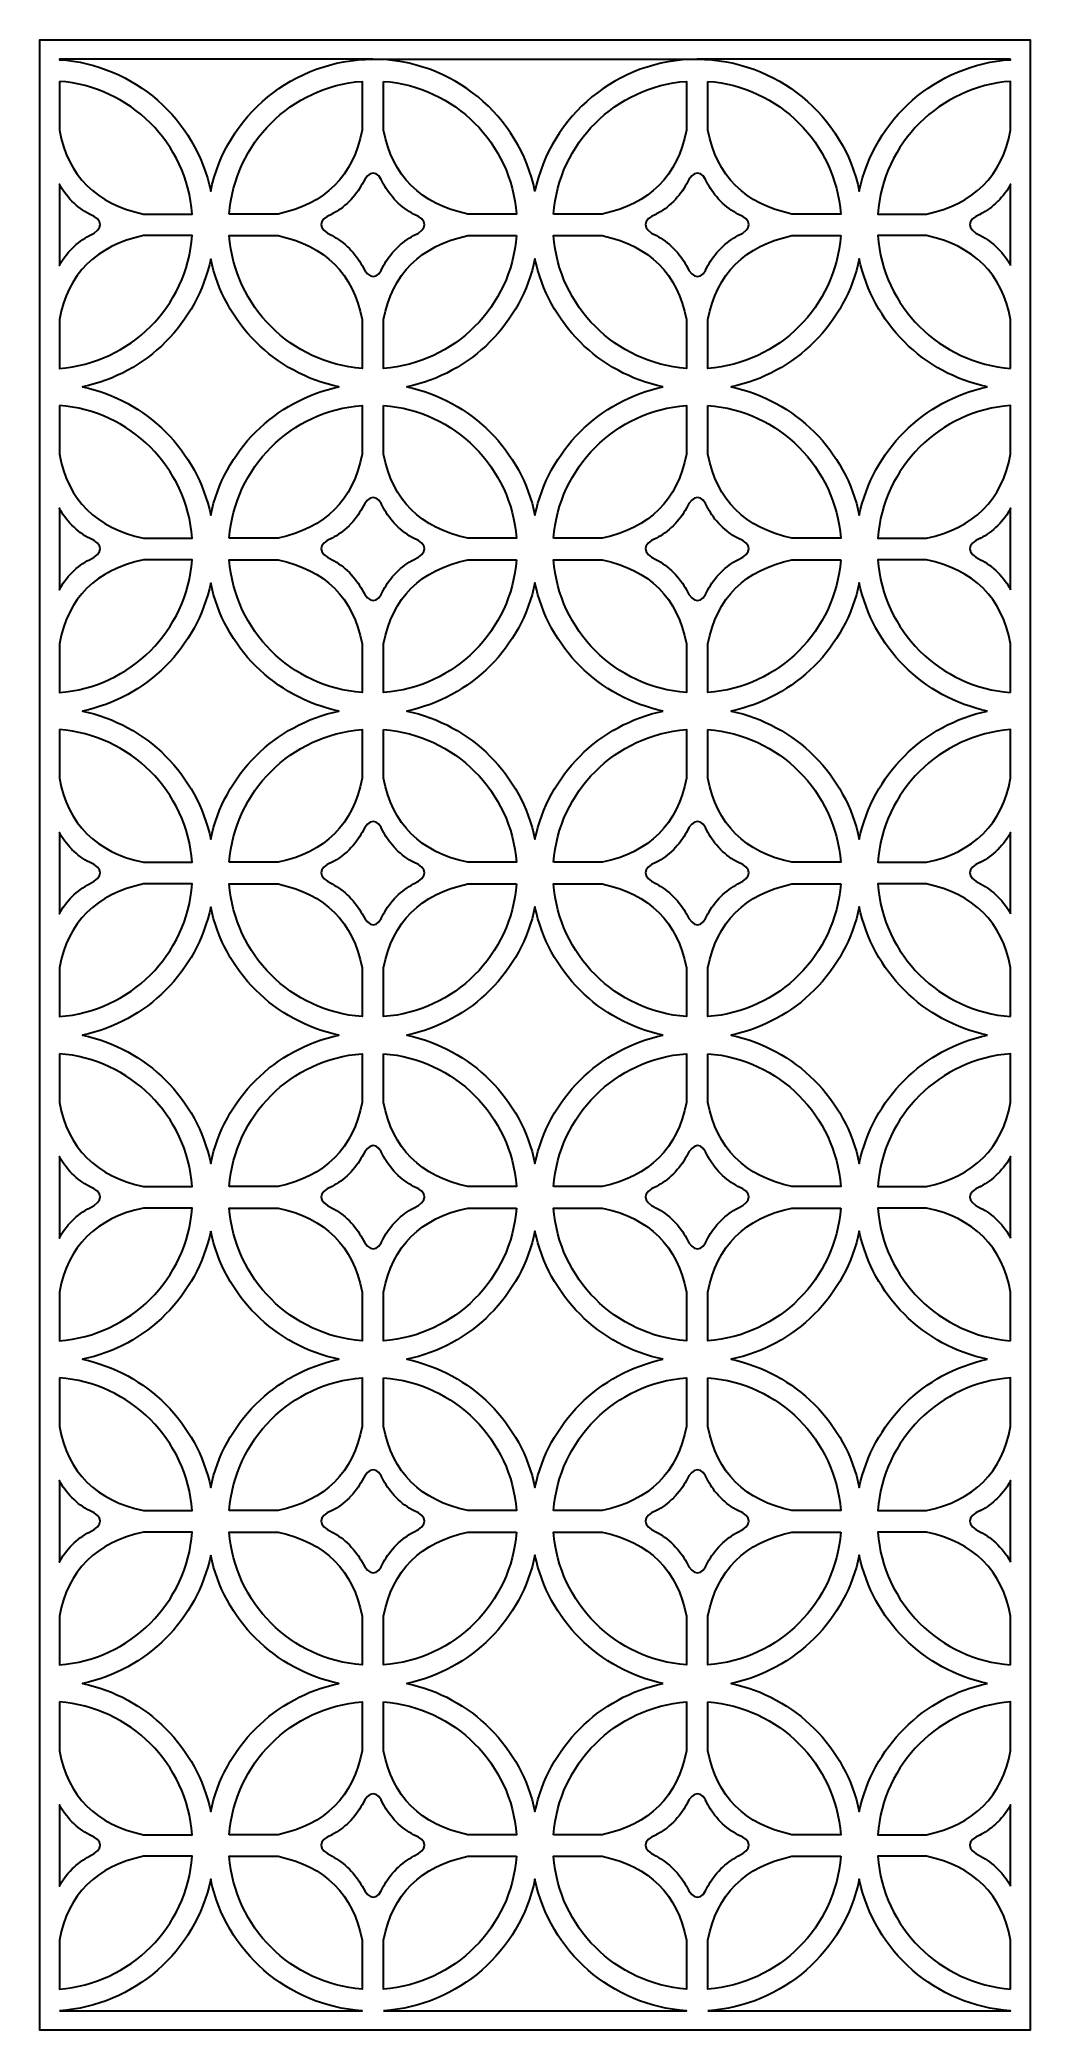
# Model space of a CAD drawing. Header units: centimetres. Extents: x -20.3 to -14, y -3.5 to 9.
import ezdxf

# ---------------------------------------------------------------- set-up
doc = ezdxf.new("R2010")
doc.units = ezdxf.units.CM
doc.header["$MEASUREMENT"] = 0
doc.layers.add('layer 1', color=7, linetype='Continuous')

msp = doc.modelspace()

# ---------------------------------------------------------------- linework, layer by layer
at = {"layer": 'layer 1', "color": 250, "lineweight": 30}
for points, knots in [([(-14.03509, -3.44175), (-14.03509, -3.44175), (-14.03509, -3.3769), (-14.03509, -3.3769), (-14.03509, -3.3769), (-14.03509, -3.3769), (-14.03509, 8.87818), (-14.03509, 8.87818), (-14.03509, 8.87818), (-14.03509, 8.87818), (-14.03509, 9.00077), (-14.03509, 9.00077), (-14.03509, 9.00077), (-14.03509, 9.00077), (-14.15768, 9.00077), (-14.15768, 9.00077), (-14.15768, 9.00077), (-14.15768, 9.00077), (-20.12882, 9.00077), (-20.12882, 9.00077), (-20.12882, 9.00077), (-20.12882, 9.00077), (-20.25141, 9.00077), (-20.25141, 9.00077), (-20.25141, 9.00077), (-20.25141, 9.00077), (-20.25141, -3.49949), (-20.25141, -3.49949), (-20.25141, -3.49949), (-20.25141, -3.49949), (-20.12882, -3.49949), (-20.12882, -3.49949), (-20.12882, -3.49949), (-20.12882, -3.49949), (-14.03509, -3.49949), (-14.03509, -3.49949), (-14.03509, -3.49949), (-14.03509, -3.49949), (-14.03509, -3.44175), (-14.03509, -3.44175)], [0, 0, 0, 0, 0.09090909, 0.09090909, 0.09090909, 0.09090909, 0.18181818, 0.18181818, 0.18181818, 0.18181818, 0.27272727, 0.27272727, 0.27272727, 0.27272727, 0.36363636, 0.36363636, 0.36363636, 0.36363636, 0.45454545, 0.45454545, 0.45454545, 0.45454545, 0.54545455, 0.54545455, 0.54545455, 0.54545455, 0.63636364, 0.63636364, 0.63636364, 0.63636364, 0.72727273, 0.72727273, 0.72727273, 0.72727273, 0.81818182, 0.81818182, 0.81818182, 0.81818182, 1, 1, 1, 1]), ([(-14.15768, 8.87818), (-14.15768, 8.87818), (-14.15768, 8.87598), (-14.15768, 8.87598), (-14.15768, 8.87598), (-14.62844, 8.84564), (-15.01397, 8.50179), (-15.10764, 8.05111), (-15.10764, 8.05111), (-15.20577, 8.52326), (-15.62424, 8.87818), (-16.12545, 8.87818), (-16.12545, 8.87818), (-16.12545, 8.87818), (-18.16107, 8.87818), (-18.16107, 8.87818), (-18.16107, 8.87818), (-18.66228, 8.87818), (-19.08074, 8.52326), (-19.17887, 8.05111), (-19.17887, 8.05111), (-19.27254, 8.50179), (-19.65806, 8.84563), (-20.12882, 8.87598), (-20.12882, 8.87598), (-20.12882, 8.87598), (-20.12882, 8.87818), (-20.12882, 8.87818), (-20.12882, 8.87818), (-20.12882, 8.87818), (-18.16107, 8.87818), (-18.16107, 8.87818), (-18.16107, 8.87818), (-17.65985, 8.87818), (-17.24139, 8.52326), (-17.14326, 8.05111), (-17.14326, 8.05111), (-17.04513, 8.52326), (-16.62666, 8.87818), (-16.12545, 8.87818), (-16.12545, 8.87818), (-16.12545, 8.87818), (-14.15768, 8.87818), (-14.15768, 8.87818)], [0, 0, 0, 0, 0.08333333, 0.08333333, 0.08333333, 0.08333333, 0.16666667, 0.16666667, 0.16666667, 0.16666667, 0.25, 0.25, 0.25, 0.25, 0.33333333, 0.33333333, 0.33333333, 0.33333333, 0.41666667, 0.41666667, 0.41666667, 0.41666667, 0.5, 0.5, 0.5, 0.5, 0.58333333, 0.58333333, 0.58333333, 0.58333333, 0.66666667, 0.66666667, 0.66666667, 0.66666667, 0.75, 0.75, 0.75, 0.75, 0.83333333, 0.83333333, 0.83333333, 0.83333333, 1, 1, 1, 1]), ([(-20.12882, 8.73993), (-19.6838, 8.70686), (-19.32839, 8.35145), (-19.29534, 7.90644), (-19.29534, 7.90644), (-19.29534, 7.90644), (-19.60138, 7.90644), (-19.60138, 7.90644), (-19.60138, 7.90644), (-19.89806, 7.96955), (-20.07387, 8.14535), (-20.12882, 8.43388), (-20.12882, 8.43388), (-20.12882, 8.43388), (-20.12882, 8.73993), (-20.12882, 8.73993)], [0, 0, 0, 0, 0.2, 0.2, 0.2, 0.2, 0.4, 0.4, 0.4, 0.4, 0.6, 0.6, 0.6, 0.6, 1, 1, 1, 1]), ([(-19.06238, 7.90644), (-19.06238, 7.90644), (-18.75635, 7.90644), (-18.75635, 7.90644), (-18.75635, 7.90644), (-18.45967, 7.96955), (-18.28386, 8.14535), (-18.22891, 8.43388), (-18.22891, 8.43388), (-18.22891, 8.43388), (-18.22891, 8.73993), (-18.22891, 8.73993), (-18.22891, 8.73993), (-18.67393, 8.70686), (-19.02933, 8.35145), (-19.06238, 7.90644)], [0, 0, 0, 0, 0.2, 0.2, 0.2, 0.2, 0.4, 0.4, 0.4, 0.4, 0.6, 0.6, 0.6, 0.6, 1, 1, 1, 1]), ([(-18.09321, 8.73993), (-18.09321, 8.73993), (-18.09321, 8.43388), (-18.09321, 8.43388), (-18.09321, 8.43388), (-18.03826, 8.14535), (-17.86245, 7.96955), (-17.56577, 7.90644), (-17.56577, 7.90644), (-17.56577, 7.90644), (-17.25972, 7.90644), (-17.25972, 7.90644), (-17.25972, 7.90644), (-17.29278, 8.35145), (-17.64819, 8.70686), (-18.09321, 8.73993)], [0, 0, 0, 0, 0.2, 0.2, 0.2, 0.2, 0.4, 0.4, 0.4, 0.4, 0.6, 0.6, 0.6, 0.6, 1, 1, 1, 1]), ([(-17.02677, 7.90644), (-17.02677, 7.90644), (-16.72073, 7.90644), (-16.72073, 7.90644), (-16.72073, 7.90644), (-16.42405, 7.96955), (-16.24825, 8.14535), (-16.1933, 8.43388), (-16.1933, 8.43388), (-16.1933, 8.43388), (-16.1933, 8.73993), (-16.1933, 8.73993), (-16.1933, 8.73993), (-16.63831, 8.70686), (-16.99371, 8.35145), (-17.02677, 7.90644)], [0, 0, 0, 0, 0.2, 0.2, 0.2, 0.2, 0.4, 0.4, 0.4, 0.4, 0.6, 0.6, 0.6, 0.6, 1, 1, 1, 1]), ([(-16.05759, 8.73993), (-16.05759, 8.73993), (-16.05759, 8.43388), (-16.05759, 8.43388), (-16.05759, 8.43388), (-16.00264, 8.14535), (-15.82683, 7.96955), (-15.53015, 7.90644), (-15.53015, 7.90644), (-15.53015, 7.90644), (-15.2241, 7.90644), (-15.2241, 7.90644), (-15.2241, 7.90644), (-15.25716, 8.35145), (-15.61257, 8.70686), (-16.05759, 8.73993)], [0, 0, 0, 0, 0.2, 0.2, 0.2, 0.2, 0.4, 0.4, 0.4, 0.4, 0.6, 0.6, 0.6, 0.6, 1, 1, 1, 1]), ([(-14.15768, 8.43388), (-14.21263, 8.14535), (-14.38844, 7.96955), (-14.68512, 7.90644), (-14.68512, 7.90644), (-14.68512, 7.90644), (-14.99115, 7.90644), (-14.99115, 7.90644), (-14.99115, 7.90644), (-14.9581, 8.35145), (-14.60269, 8.70686), (-14.15768, 8.73993), (-14.15768, 8.73993), (-14.15768, 8.73993), (-14.15768, 8.43388), (-14.15768, 8.43388)], [0, 0, 0, 0, 0.2, 0.2, 0.2, 0.2, 0.4, 0.4, 0.4, 0.4, 0.6, 0.6, 0.6, 0.6, 1, 1, 1, 1]), ([(-18.22891, 8.09461), (-18.18602, 8.18506), (-18.13016, 8.1853), (-18.09321, 8.09461), (-18.09321, 8.09461), (-18.09321, 8.09461), (-18.09319, 8.09459), (-18.09319, 8.09459), (-18.09319, 8.09459), (-18.09319, 8.09459), (-18.09319, 8.09461), (-18.09319, 8.09461), (-18.09319, 8.09461), (-18.09319, 8.09461), (-18.09281, 8.09384), (-18.09281, 8.09384), (-18.09281, 8.09384), (-18.07497, 8.05866), (-18.04745, 8.02129), (-18.01477, 7.98804), (-18.01477, 7.98804), (-18.01477, 7.98804), (-18.01475, 7.98802), (-18.01475, 7.98802), (-18.01475, 7.98802), (-18.01475, 7.98802), (-18.01425, 7.98751), (-18.01425, 7.98751), (-18.01425, 7.98751), (-17.98009, 7.95346), (-17.94135, 7.92474), (-17.90502, 7.90646), (-17.90502, 7.90646), (-17.81434, 7.8695), (-17.81458, 7.81364), (-17.90502, 7.77075), (-17.90502, 7.77075), (-17.90502, 7.77075), (-17.90502, 7.77074), (-17.90502, 7.77074), (-17.90502, 7.77074), (-17.90502, 7.77074), (-17.90504, 7.77073), (-17.90504, 7.77073), (-17.90504, 7.77073), (-17.90504, 7.77073), (-17.90503, 7.77073), (-17.90503, 7.77073), (-17.90503, 7.77073), (-17.94082, 7.75264), (-17.97904, 7.72449), (-18.01287, 7.69108), (-18.01287, 7.69108), (-18.04661, 7.65709), (-18.07502, 7.61864), (-18.09318, 7.58257), (-18.09318, 7.58257), (-18.13014, 7.49188), (-18.18599, 7.49212), (-18.22889, 7.58257), (-18.22889, 7.58257), (-18.22889, 7.58257), (-18.2289, 7.58257), (-18.2289, 7.58257), (-18.2289, 7.58257), (-18.2289, 7.58257), (-18.22891, 7.58259), (-18.22891, 7.58259), (-18.22891, 7.58259), (-18.22891, 7.58259), (-18.22891, 7.58258), (-18.22891, 7.58258), (-18.22891, 7.58258), (-18.247, 7.61836), (-18.27514, 7.65659), (-18.30856, 7.69041), (-18.30856, 7.69041), (-18.34255, 7.72415), (-18.381, 7.75256), (-18.41707, 7.77073), (-18.41707, 7.77073), (-18.50752, 7.81362), (-18.50776, 7.86948), (-18.41707, 7.90643), (-18.41707, 7.90643), (-18.41707, 7.90643), (-18.41705, 7.90644), (-18.41705, 7.90644), (-18.41705, 7.90644), (-18.41705, 7.90644), (-18.41707, 7.90644), (-18.41707, 7.90644), (-18.41707, 7.90644), (-18.41707, 7.90644), (-18.4163, 7.90682), (-18.4163, 7.90682), (-18.4163, 7.90682), (-18.38112, 7.92464), (-18.34376, 7.95219), (-18.31048, 7.98488), (-18.31048, 7.98488), (-18.31048, 7.98488), (-18.31043, 7.98493), (-18.31043, 7.98493), (-18.31043, 7.98493), (-18.31043, 7.98493), (-18.30994, 7.98543), (-18.30994, 7.98543), (-18.30994, 7.98543), (-18.27587, 8.01959), (-18.2472, 8.05829), (-18.22891, 8.09461)], [0, 0, 0, 0, 0.03448276, 0.03448276, 0.03448276, 0.03448276, 0.06896552, 0.06896552, 0.06896552, 0.06896552, 0.10344828, 0.10344828, 0.10344828, 0.10344828, 0.13793103, 0.13793103, 0.13793103, 0.13793103, 0.17241379, 0.17241379, 0.17241379, 0.17241379, 0.20689655, 0.20689655, 0.20689655, 0.20689655, 0.24137931, 0.24137931, 0.24137931, 0.24137931, 0.27586207, 0.27586207, 0.27586207, 0.27586207, 0.31034483, 0.31034483, 0.31034483, 0.31034483, 0.34482759, 0.34482759, 0.34482759, 0.34482759, 0.37931034, 0.37931034, 0.37931034, 0.37931034, 0.4137931, 0.4137931, 0.4137931, 0.4137931, 0.44827586, 0.44827586, 0.44827586, 0.44827586, 0.48275862, 0.48275862, 0.48275862, 0.48275862, 0.51724138, 0.51724138, 0.51724138, 0.51724138, 0.55172414, 0.55172414, 0.55172414, 0.55172414, 0.5862069, 0.5862069, 0.5862069, 0.5862069, 0.62068966, 0.62068966, 0.62068966, 0.62068966, 0.65517241, 0.65517241, 0.65517241, 0.65517241, 0.68965517, 0.68965517, 0.68965517, 0.68965517, 0.72413793, 0.72413793, 0.72413793, 0.72413793, 0.75862069, 0.75862069, 0.75862069, 0.75862069, 0.79310345, 0.79310345, 0.79310345, 0.79310345, 0.82758621, 0.82758621, 0.82758621, 0.82758621, 0.86206897, 0.86206897, 0.86206897, 0.86206897, 0.89655172, 0.89655172, 0.89655172, 0.89655172, 0.93103448, 0.93103448, 0.93103448, 0.93103448, 1, 1, 1, 1]), ([(-16.1933, 8.09461), (-16.1504, 8.18506), (-16.09455, 8.1853), (-16.05759, 8.09461), (-16.05759, 8.09461), (-16.05759, 8.09461), (-16.05758, 8.09459), (-16.05758, 8.09459), (-16.05758, 8.09459), (-16.05758, 8.09459), (-16.05758, 8.09461), (-16.05758, 8.09461), (-16.05758, 8.09461), (-16.05758, 8.09461), (-16.05719, 8.09384), (-16.05719, 8.09384), (-16.05719, 8.09384), (-16.03936, 8.05866), (-16.01183, 8.02129), (-15.97915, 7.98804), (-15.97915, 7.98804), (-15.97915, 7.98804), (-15.97914, 7.98802), (-15.97914, 7.98802), (-15.97914, 7.98802), (-15.97914, 7.98802), (-15.97863, 7.98751), (-15.97863, 7.98751), (-15.97863, 7.98751), (-15.94448, 7.95346), (-15.90573, 7.92474), (-15.86941, 7.90646), (-15.86941, 7.90646), (-15.77872, 7.8695), (-15.77896, 7.81364), (-15.86941, 7.77075), (-15.86941, 7.77075), (-15.86941, 7.77075), (-15.86941, 7.77074), (-15.86941, 7.77074), (-15.86941, 7.77074), (-15.86941, 7.77074), (-15.86943, 7.77073), (-15.86943, 7.77073), (-15.86943, 7.77073), (-15.86943, 7.77073), (-15.86942, 7.77073), (-15.86942, 7.77073), (-15.86942, 7.77073), (-15.9052, 7.75264), (-15.94342, 7.72449), (-15.97725, 7.69108), (-15.97725, 7.69108), (-16.011, 7.65709), (-16.0394, 7.61864), (-16.05757, 7.58257), (-16.05757, 7.58257), (-16.09452, 7.49188), (-16.15038, 7.49212), (-16.19327, 7.58257), (-16.19327, 7.58257), (-16.19327, 7.58257), (-16.19328, 7.58257), (-16.19328, 7.58257), (-16.19328, 7.58257), (-16.19328, 7.58257), (-16.1933, 7.58259), (-16.1933, 7.58259), (-16.1933, 7.58259), (-16.1933, 7.58259), (-16.1933, 7.58258), (-16.1933, 7.58258), (-16.1933, 7.58258), (-16.21137, 7.61836), (-16.23953, 7.65659), (-16.27295, 7.69041), (-16.27295, 7.69041), (-16.30693, 7.72415), (-16.34538, 7.75256), (-16.38146, 7.77073), (-16.38146, 7.77073), (-16.4719, 7.81362), (-16.47214, 7.86948), (-16.38146, 7.90643), (-16.38146, 7.90643), (-16.38146, 7.90643), (-16.38143, 7.90644), (-16.38143, 7.90644), (-16.38143, 7.90644), (-16.38143, 7.90644), (-16.38146, 7.90644), (-16.38146, 7.90644), (-16.38146, 7.90644), (-16.38146, 7.90644), (-16.38069, 7.90682), (-16.38069, 7.90682), (-16.38069, 7.90682), (-16.34551, 7.92464), (-16.30814, 7.95219), (-16.27486, 7.98488), (-16.27486, 7.98488), (-16.27486, 7.98488), (-16.27481, 7.98493), (-16.27481, 7.98493), (-16.27481, 7.98493), (-16.27481, 7.98493), (-16.27432, 7.98543), (-16.27432, 7.98543), (-16.27432, 7.98543), (-16.24025, 8.01959), (-16.21158, 8.05829), (-16.1933, 8.09461)], [0, 0, 0, 0, 0.03448276, 0.03448276, 0.03448276, 0.03448276, 0.06896552, 0.06896552, 0.06896552, 0.06896552, 0.10344828, 0.10344828, 0.10344828, 0.10344828, 0.13793103, 0.13793103, 0.13793103, 0.13793103, 0.17241379, 0.17241379, 0.17241379, 0.17241379, 0.20689655, 0.20689655, 0.20689655, 0.20689655, 0.24137931, 0.24137931, 0.24137931, 0.24137931, 0.27586207, 0.27586207, 0.27586207, 0.27586207, 0.31034483, 0.31034483, 0.31034483, 0.31034483, 0.34482759, 0.34482759, 0.34482759, 0.34482759, 0.37931034, 0.37931034, 0.37931034, 0.37931034, 0.4137931, 0.4137931, 0.4137931, 0.4137931, 0.44827586, 0.44827586, 0.44827586, 0.44827586, 0.48275862, 0.48275862, 0.48275862, 0.48275862, 0.51724138, 0.51724138, 0.51724138, 0.51724138, 0.55172414, 0.55172414, 0.55172414, 0.55172414, 0.5862069, 0.5862069, 0.5862069, 0.5862069, 0.62068966, 0.62068966, 0.62068966, 0.62068966, 0.65517241, 0.65517241, 0.65517241, 0.65517241, 0.68965517, 0.68965517, 0.68965517, 0.68965517, 0.72413793, 0.72413793, 0.72413793, 0.72413793, 0.75862069, 0.75862069, 0.75862069, 0.75862069, 0.79310345, 0.79310345, 0.79310345, 0.79310345, 0.82758621, 0.82758621, 0.82758621, 0.82758621, 0.86206897, 0.86206897, 0.86206897, 0.86206897, 0.89655172, 0.89655172, 0.89655172, 0.89655172, 0.93103448, 0.93103448, 0.93103448, 0.93103448, 1, 1, 1, 1]), ([(-20.12882, 8.09461), (-20.12882, 8.09461), (-20.12881, 8.09459), (-20.12881, 8.09459), (-20.12881, 8.09459), (-20.12881, 8.09459), (-20.12881, 8.09461), (-20.12881, 8.09461), (-20.12881, 8.09461), (-20.12881, 8.09461), (-20.12842, 8.09384), (-20.12842, 8.09384), (-20.12842, 8.09384), (-20.11059, 8.05866), (-20.08306, 8.02129), (-20.05038, 7.98804), (-20.05038, 7.98804), (-20.05038, 7.98804), (-20.05037, 7.98802), (-20.05037, 7.98802), (-20.05037, 7.98802), (-20.05037, 7.98802), (-20.04986, 7.98751), (-20.04986, 7.98751), (-20.04986, 7.98751), (-20.01571, 7.95346), (-19.97697, 7.92474), (-19.94064, 7.90646), (-19.94064, 7.90646), (-19.84996, 7.8695), (-19.85019, 7.81364), (-19.94064, 7.77075), (-19.94064, 7.77075), (-19.94064, 7.77075), (-19.94064, 7.77074), (-19.94064, 7.77074), (-19.94064, 7.77074), (-19.94064, 7.77074), (-19.94066, 7.77073), (-19.94066, 7.77073), (-19.94066, 7.77073), (-19.94066, 7.77073), (-19.94065, 7.77073), (-19.94065, 7.77073), (-19.94065, 7.77073), (-19.97643, 7.75264), (-20.01466, 7.72449), (-20.04848, 7.69108), (-20.04848, 7.69108), (-20.08223, 7.65709), (-20.11064, 7.61864), (-20.1288, 7.58257), (-20.1288, 7.58257), (-20.1288, 7.58257), (-20.12882, 7.58251), (-20.12882, 7.58251), (-20.12882, 7.58251), (-20.12882, 7.58251), (-20.12882, 8.09461), (-20.12882, 8.09461)], [0, 0, 0, 0, 0.0625, 0.0625, 0.0625, 0.0625, 0.125, 0.125, 0.125, 0.125, 0.1875, 0.1875, 0.1875, 0.1875, 0.25, 0.25, 0.25, 0.25, 0.3125, 0.3125, 0.3125, 0.3125, 0.375, 0.375, 0.375, 0.375, 0.4375, 0.4375, 0.4375, 0.4375, 0.5, 0.5, 0.5, 0.5, 0.5625, 0.5625, 0.5625, 0.5625, 0.625, 0.625, 0.625, 0.625, 0.6875, 0.6875, 0.6875, 0.6875, 0.75, 0.75, 0.75, 0.75, 0.8125, 0.8125, 0.8125, 0.8125, 0.875, 0.875, 0.875, 0.875, 1, 1, 1, 1]), ([(-14.15768, 7.58258), (-14.17576, 7.61836), (-14.20391, 7.65659), (-14.23733, 7.69041), (-14.23733, 7.69041), (-14.27131, 7.72415), (-14.30976, 7.75256), (-14.34584, 7.77073), (-14.34584, 7.77073), (-14.43629, 7.81362), (-14.43652, 7.86948), (-14.34584, 7.90643), (-14.34584, 7.90643), (-14.34584, 7.90643), (-14.34582, 7.90644), (-14.34582, 7.90644), (-14.34582, 7.90644), (-14.34582, 7.90644), (-14.34584, 7.90644), (-14.34584, 7.90644), (-14.34584, 7.90644), (-14.34584, 7.90644), (-14.34507, 7.90682), (-14.34507, 7.90682), (-14.34507, 7.90682), (-14.30989, 7.92464), (-14.27252, 7.95219), (-14.23925, 7.98488), (-14.23925, 7.98488), (-14.23925, 7.98488), (-14.23919, 7.98493), (-14.23919, 7.98493), (-14.23919, 7.98493), (-14.23919, 7.98493), (-14.23871, 7.98543), (-14.23871, 7.98543), (-14.23871, 7.98543), (-14.20463, 8.01959), (-14.17597, 8.05829), (-14.15768, 8.09461), (-14.15768, 8.09461), (-14.15768, 8.09461), (-14.15768, 7.58258), (-14.15768, 7.58258)], [0, 0, 0, 0, 0.08333333, 0.08333333, 0.08333333, 0.08333333, 0.16666667, 0.16666667, 0.16666667, 0.16666667, 0.25, 0.25, 0.25, 0.25, 0.33333333, 0.33333333, 0.33333333, 0.33333333, 0.41666667, 0.41666667, 0.41666667, 0.41666667, 0.5, 0.5, 0.5, 0.5, 0.58333333, 0.58333333, 0.58333333, 0.58333333, 0.66666667, 0.66666667, 0.66666667, 0.66666667, 0.75, 0.75, 0.75, 0.75, 0.83333333, 0.83333333, 0.83333333, 0.83333333, 1, 1, 1, 1]), ([(-20.12882, 7.24331), (-20.07387, 7.53183), (-19.89808, 7.70762), (-19.60144, 7.77074), (-19.60144, 7.77074), (-19.60144, 7.77074), (-19.29533, 7.77074), (-19.29533, 7.77074), (-19.29533, 7.77074), (-19.32837, 7.32571), (-19.68379, 6.97028), (-20.12882, 6.93722), (-20.12882, 6.93722), (-20.12882, 6.93722), (-20.12882, 7.24331), (-20.12882, 7.24331)], [0, 0, 0, 0, 0.2, 0.2, 0.2, 0.2, 0.4, 0.4, 0.4, 0.4, 0.6, 0.6, 0.6, 0.6, 1, 1, 1, 1]), ([(-18.22891, 7.24331), (-18.28386, 7.53183), (-18.45965, 7.70762), (-18.7563, 7.77074), (-18.7563, 7.77074), (-18.7563, 7.77074), (-19.0624, 7.77074), (-19.0624, 7.77074), (-19.0624, 7.77074), (-19.02935, 7.32571), (-18.67393, 6.97028), (-18.22891, 6.93722), (-18.22891, 6.93722), (-18.22891, 6.93722), (-18.22891, 7.24331), (-18.22891, 7.24331)], [0, 0, 0, 0, 0.2, 0.2, 0.2, 0.2, 0.4, 0.4, 0.4, 0.4, 0.6, 0.6, 0.6, 0.6, 1, 1, 1, 1]), ([(-17.25971, 7.77074), (-17.25971, 7.77074), (-17.56582, 7.77074), (-17.56582, 7.77074), (-17.56582, 7.77074), (-17.86247, 7.70762), (-18.03826, 7.53183), (-18.09321, 7.24331), (-18.09321, 7.24331), (-18.09321, 7.24331), (-18.09321, 6.93722), (-18.09321, 6.93722), (-18.09321, 6.93722), (-17.64817, 6.97028), (-17.29276, 7.32571), (-17.25971, 7.77074)], [0, 0, 0, 0, 0.2, 0.2, 0.2, 0.2, 0.4, 0.4, 0.4, 0.4, 0.6, 0.6, 0.6, 0.6, 1, 1, 1, 1]), ([(-16.1933, 7.24331), (-16.24825, 7.53183), (-16.42403, 7.70762), (-16.72068, 7.77074), (-16.72068, 7.77074), (-16.72068, 7.77074), (-17.02678, 7.77074), (-17.02678, 7.77074), (-17.02678, 7.77074), (-16.99373, 7.32571), (-16.63832, 6.97028), (-16.1933, 6.93722), (-16.1933, 6.93722), (-16.1933, 6.93722), (-16.1933, 7.24331), (-16.1933, 7.24331)], [0, 0, 0, 0, 0.2, 0.2, 0.2, 0.2, 0.4, 0.4, 0.4, 0.4, 0.6, 0.6, 0.6, 0.6, 1, 1, 1, 1]), ([(-15.22409, 7.77074), (-15.22409, 7.77074), (-15.5302, 7.77074), (-15.5302, 7.77074), (-15.5302, 7.77074), (-15.82685, 7.70762), (-16.00264, 7.53183), (-16.05759, 7.24331), (-16.05759, 7.24331), (-16.05759, 7.24331), (-16.05759, 6.93722), (-16.05759, 6.93722), (-16.05759, 6.93722), (-15.61256, 6.97028), (-15.25714, 7.32571), (-15.22409, 7.77074)], [0, 0, 0, 0, 0.2, 0.2, 0.2, 0.2, 0.4, 0.4, 0.4, 0.4, 0.6, 0.6, 0.6, 0.6, 1, 1, 1, 1]), ([(-14.15768, 6.93722), (-14.6027, 6.97028), (-14.95812, 7.32571), (-14.99116, 7.77074), (-14.99116, 7.77074), (-14.99116, 7.77074), (-14.68506, 7.77074), (-14.68506, 7.77074), (-14.68506, 7.77074), (-14.38841, 7.70762), (-14.21263, 7.53183), (-14.15768, 7.24331), (-14.15768, 7.24331), (-14.15768, 7.24331), (-14.15768, 6.93722), (-14.15768, 6.93722)], [0, 0, 0, 0, 0.2, 0.2, 0.2, 0.2, 0.4, 0.4, 0.4, 0.4, 0.6, 0.6, 0.6, 0.6, 1, 1, 1, 1]), ([(-19.17886, 7.62611), (-19.09501, 7.22255), (-18.77714, 6.90465), (-18.37359, 6.82077), (-18.37359, 6.82077), (-18.77714, 6.73691), (-19.095, 6.419), (-19.17886, 6.01545), (-19.17886, 6.01545), (-19.26272, 6.41902), (-19.58063, 6.7369), (-19.9842, 6.82076), (-19.9842, 6.82076), (-19.58063, 6.90462), (-19.26272, 7.22252), (-19.17886, 7.62611)], [0, 0, 0, 0, 0.2, 0.2, 0.2, 0.2, 0.4, 0.4, 0.4, 0.4, 0.6, 0.6, 0.6, 0.6, 1, 1, 1, 1]), ([(-16.33793, 6.82076), (-16.7415, 6.7369), (-17.05941, 6.41902), (-17.14327, 6.01545), (-17.14327, 6.01545), (-17.22713, 6.419), (-17.54499, 6.7369), (-17.94855, 6.82077), (-17.94855, 6.82077), (-17.54499, 6.90465), (-17.22713, 7.22255), (-17.14327, 7.62611), (-17.14327, 7.62611), (-17.05941, 7.22253), (-16.74151, 6.90462), (-16.33793, 6.82076)], [0, 0, 0, 0, 0.2, 0.2, 0.2, 0.2, 0.4, 0.4, 0.4, 0.4, 0.6, 0.6, 0.6, 0.6, 1, 1, 1, 1]), ([(-14.30231, 6.82076), (-14.70588, 6.7369), (-15.02379, 6.41902), (-15.10765, 6.01545), (-15.10765, 6.01545), (-15.19151, 6.419), (-15.50937, 6.73691), (-15.91293, 6.82077), (-15.91293, 6.82077), (-15.50937, 6.90465), (-15.19151, 7.22255), (-15.10765, 7.62611), (-15.10765, 7.62611), (-15.02379, 7.22253), (-14.70589, 6.90462), (-14.30231, 6.82076)], [0, 0, 0, 0, 0.2, 0.2, 0.2, 0.2, 0.4, 0.4, 0.4, 0.4, 0.6, 0.6, 0.6, 0.6, 1, 1, 1, 1]), ([(-20.12882, 6.70431), (-19.6838, 6.67124), (-19.32839, 6.31584), (-19.29534, 5.87083), (-19.29534, 5.87083), (-19.29534, 5.87083), (-19.60138, 5.87083), (-19.60138, 5.87083), (-19.60138, 5.87083), (-19.89806, 5.93393), (-20.07387, 6.10973), (-20.12882, 6.39827), (-20.12882, 6.39827), (-20.12882, 6.39827), (-20.12882, 6.70431), (-20.12882, 6.70431)], [0, 0, 0, 0, 0.2, 0.2, 0.2, 0.2, 0.4, 0.4, 0.4, 0.4, 0.6, 0.6, 0.6, 0.6, 1, 1, 1, 1]), ([(-19.06238, 5.87083), (-19.06238, 5.87083), (-18.75635, 5.87083), (-18.75635, 5.87083), (-18.75635, 5.87083), (-18.45967, 5.93393), (-18.28386, 6.10973), (-18.22891, 6.39827), (-18.22891, 6.39827), (-18.22891, 6.39827), (-18.22891, 6.70431), (-18.22891, 6.70431), (-18.22891, 6.70431), (-18.67393, 6.67124), (-19.02933, 6.31584), (-19.06238, 5.87083)], [0, 0, 0, 0, 0.2, 0.2, 0.2, 0.2, 0.4, 0.4, 0.4, 0.4, 0.6, 0.6, 0.6, 0.6, 1, 1, 1, 1]), ([(-18.09321, 6.70431), (-18.09321, 6.70431), (-18.09321, 6.39827), (-18.09321, 6.39827), (-18.09321, 6.39827), (-18.03826, 6.10973), (-17.86245, 5.93393), (-17.56577, 5.87083), (-17.56577, 5.87083), (-17.56577, 5.87083), (-17.25972, 5.87083), (-17.25972, 5.87083), (-17.25972, 5.87083), (-17.29278, 6.31584), (-17.64819, 6.67124), (-18.09321, 6.70431)], [0, 0, 0, 0, 0.2, 0.2, 0.2, 0.2, 0.4, 0.4, 0.4, 0.4, 0.6, 0.6, 0.6, 0.6, 1, 1, 1, 1]), ([(-17.02677, 5.87083), (-17.02677, 5.87083), (-16.72073, 5.87083), (-16.72073, 5.87083), (-16.72073, 5.87083), (-16.42405, 5.93393), (-16.24825, 6.10973), (-16.1933, 6.39827), (-16.1933, 6.39827), (-16.1933, 6.39827), (-16.1933, 6.70431), (-16.1933, 6.70431), (-16.1933, 6.70431), (-16.63831, 6.67124), (-16.99371, 6.31584), (-17.02677, 5.87083)], [0, 0, 0, 0, 0.2, 0.2, 0.2, 0.2, 0.4, 0.4, 0.4, 0.4, 0.6, 0.6, 0.6, 0.6, 1, 1, 1, 1]), ([(-16.05759, 6.70431), (-16.05759, 6.70431), (-16.05759, 6.39827), (-16.05759, 6.39827), (-16.05759, 6.39827), (-16.00264, 6.10973), (-15.82683, 5.93393), (-15.53015, 5.87083), (-15.53015, 5.87083), (-15.53015, 5.87083), (-15.2241, 5.87083), (-15.2241, 5.87083), (-15.2241, 5.87083), (-15.25716, 6.31584), (-15.61257, 6.67124), (-16.05759, 6.70431)], [0, 0, 0, 0, 0.2, 0.2, 0.2, 0.2, 0.4, 0.4, 0.4, 0.4, 0.6, 0.6, 0.6, 0.6, 1, 1, 1, 1]), ([(-14.15768, 6.39827), (-14.21263, 6.10973), (-14.38844, 5.93393), (-14.68512, 5.87083), (-14.68512, 5.87083), (-14.68512, 5.87083), (-14.99115, 5.87083), (-14.99115, 5.87083), (-14.99115, 5.87083), (-14.9581, 6.31584), (-14.60269, 6.67124), (-14.15768, 6.70431), (-14.15768, 6.70431), (-14.15768, 6.70431), (-14.15768, 6.39827), (-14.15768, 6.39827)], [0, 0, 0, 0, 0.2, 0.2, 0.2, 0.2, 0.4, 0.4, 0.4, 0.4, 0.6, 0.6, 0.6, 0.6, 1, 1, 1, 1]), ([(-18.22891, 6.059), (-18.18602, 6.14945), (-18.13016, 6.14968), (-18.09321, 6.059), (-18.09321, 6.059), (-18.09321, 6.059), (-18.09319, 6.05897), (-18.09319, 6.05897), (-18.09319, 6.05897), (-18.09319, 6.05897), (-18.09319, 6.059), (-18.09319, 6.059), (-18.09319, 6.059), (-18.09319, 6.059), (-18.09281, 6.05822), (-18.09281, 6.05822), (-18.09281, 6.05822), (-18.07497, 6.02305), (-18.04745, 5.98567), (-18.01477, 5.95242), (-18.01477, 5.95242), (-18.01477, 5.95242), (-18.01475, 5.9524), (-18.01475, 5.9524), (-18.01475, 5.9524), (-18.01475, 5.9524), (-18.01425, 5.95189), (-18.01425, 5.95189), (-18.01425, 5.95189), (-17.98009, 5.91784), (-17.94135, 5.88913), (-17.90502, 5.87084), (-17.90502, 5.87084), (-17.81434, 5.83388), (-17.81458, 5.77803), (-17.90502, 5.73513), (-17.90502, 5.73513), (-17.90502, 5.73513), (-17.90502, 5.73512), (-17.90502, 5.73512), (-17.90502, 5.73512), (-17.90502, 5.73512), (-17.90504, 5.73511), (-17.90504, 5.73511), (-17.90504, 5.73511), (-17.90504, 5.73511), (-17.90503, 5.73511), (-17.90503, 5.73511), (-17.90503, 5.73511), (-17.94082, 5.71703), (-17.97904, 5.68888), (-18.01287, 5.65546), (-18.01287, 5.65546), (-18.04661, 5.62148), (-18.07502, 5.58303), (-18.09318, 5.54695), (-18.09318, 5.54695), (-18.13014, 5.45626), (-18.18599, 5.4565), (-18.22889, 5.54695), (-18.22889, 5.54695), (-18.22889, 5.54695), (-18.2289, 5.54695), (-18.2289, 5.54695), (-18.2289, 5.54695), (-18.2289, 5.54695), (-18.22891, 5.54697), (-18.22891, 5.54697), (-18.22891, 5.54697), (-18.22891, 5.54697), (-18.22891, 5.54696), (-18.22891, 5.54696), (-18.22891, 5.54696), (-18.247, 5.58274), (-18.27514, 5.62097), (-18.30856, 5.65479), (-18.30856, 5.65479), (-18.34255, 5.68854), (-18.381, 5.71695), (-18.41707, 5.73511), (-18.41707, 5.73511), (-18.50752, 5.778), (-18.50776, 5.83386), (-18.41707, 5.87082), (-18.41707, 5.87082), (-18.41707, 5.87082), (-18.41705, 5.87083), (-18.41705, 5.87083), (-18.41705, 5.87083), (-18.41705, 5.87083), (-18.41707, 5.87083), (-18.41707, 5.87083), (-18.41707, 5.87083), (-18.41707, 5.87083), (-18.4163, 5.8712), (-18.4163, 5.8712), (-18.4163, 5.8712), (-18.38112, 5.88902), (-18.34376, 5.91657), (-18.31048, 5.94927), (-18.31048, 5.94927), (-18.31048, 5.94927), (-18.31043, 5.94931), (-18.31043, 5.94931), (-18.31043, 5.94931), (-18.31043, 5.94931), (-18.30994, 5.94981), (-18.30994, 5.94981), (-18.30994, 5.94981), (-18.27587, 5.98397), (-18.2472, 6.02267), (-18.22891, 6.059)], [0, 0, 0, 0, 0.03448276, 0.03448276, 0.03448276, 0.03448276, 0.06896552, 0.06896552, 0.06896552, 0.06896552, 0.10344828, 0.10344828, 0.10344828, 0.10344828, 0.13793103, 0.13793103, 0.13793103, 0.13793103, 0.17241379, 0.17241379, 0.17241379, 0.17241379, 0.20689655, 0.20689655, 0.20689655, 0.20689655, 0.24137931, 0.24137931, 0.24137931, 0.24137931, 0.27586207, 0.27586207, 0.27586207, 0.27586207, 0.31034483, 0.31034483, 0.31034483, 0.31034483, 0.34482759, 0.34482759, 0.34482759, 0.34482759, 0.37931034, 0.37931034, 0.37931034, 0.37931034, 0.4137931, 0.4137931, 0.4137931, 0.4137931, 0.44827586, 0.44827586, 0.44827586, 0.44827586, 0.48275862, 0.48275862, 0.48275862, 0.48275862, 0.51724138, 0.51724138, 0.51724138, 0.51724138, 0.55172414, 0.55172414, 0.55172414, 0.55172414, 0.5862069, 0.5862069, 0.5862069, 0.5862069, 0.62068966, 0.62068966, 0.62068966, 0.62068966, 0.65517241, 0.65517241, 0.65517241, 0.65517241, 0.68965517, 0.68965517, 0.68965517, 0.68965517, 0.72413793, 0.72413793, 0.72413793, 0.72413793, 0.75862069, 0.75862069, 0.75862069, 0.75862069, 0.79310345, 0.79310345, 0.79310345, 0.79310345, 0.82758621, 0.82758621, 0.82758621, 0.82758621, 0.86206897, 0.86206897, 0.86206897, 0.86206897, 0.89655172, 0.89655172, 0.89655172, 0.89655172, 0.93103448, 0.93103448, 0.93103448, 0.93103448, 1, 1, 1, 1]), ([(-16.1933, 6.059), (-16.1504, 6.14945), (-16.09455, 6.14968), (-16.05759, 6.059), (-16.05759, 6.059), (-16.05759, 6.059), (-16.05758, 6.05897), (-16.05758, 6.05897), (-16.05758, 6.05897), (-16.05758, 6.05897), (-16.05758, 6.059), (-16.05758, 6.059), (-16.05758, 6.059), (-16.05758, 6.059), (-16.05719, 6.05822), (-16.05719, 6.05822), (-16.05719, 6.05822), (-16.03936, 6.02305), (-16.01183, 5.98567), (-15.97915, 5.95242), (-15.97915, 5.95242), (-15.97915, 5.95242), (-15.97914, 5.9524), (-15.97914, 5.9524), (-15.97914, 5.9524), (-15.97914, 5.9524), (-15.97863, 5.95189), (-15.97863, 5.95189), (-15.97863, 5.95189), (-15.94448, 5.91784), (-15.90573, 5.88913), (-15.86941, 5.87084), (-15.86941, 5.87084), (-15.77872, 5.83388), (-15.77896, 5.77803), (-15.86941, 5.73513), (-15.86941, 5.73513), (-15.86941, 5.73513), (-15.86941, 5.73512), (-15.86941, 5.73512), (-15.86941, 5.73512), (-15.86941, 5.73512), (-15.86943, 5.73511), (-15.86943, 5.73511), (-15.86943, 5.73511), (-15.86943, 5.73511), (-15.86942, 5.73511), (-15.86942, 5.73511), (-15.86942, 5.73511), (-15.9052, 5.71703), (-15.94342, 5.68888), (-15.97725, 5.65546), (-15.97725, 5.65546), (-16.011, 5.62148), (-16.0394, 5.58303), (-16.05757, 5.54695), (-16.05757, 5.54695), (-16.09452, 5.45626), (-16.15038, 5.4565), (-16.19327, 5.54695), (-16.19327, 5.54695), (-16.19327, 5.54695), (-16.19328, 5.54695), (-16.19328, 5.54695), (-16.19328, 5.54695), (-16.19328, 5.54695), (-16.1933, 5.54697), (-16.1933, 5.54697), (-16.1933, 5.54697), (-16.1933, 5.54697), (-16.1933, 5.54696), (-16.1933, 5.54696), (-16.1933, 5.54696), (-16.21137, 5.58274), (-16.23953, 5.62097), (-16.27295, 5.65479), (-16.27295, 5.65479), (-16.30693, 5.68854), (-16.34538, 5.71695), (-16.38146, 5.73511), (-16.38146, 5.73511), (-16.4719, 5.778), (-16.47214, 5.83386), (-16.38146, 5.87082), (-16.38146, 5.87082), (-16.38146, 5.87082), (-16.38143, 5.87083), (-16.38143, 5.87083), (-16.38143, 5.87083), (-16.38143, 5.87083), (-16.38146, 5.87083), (-16.38146, 5.87083), (-16.38146, 5.87083), (-16.38146, 5.87083), (-16.38069, 5.8712), (-16.38069, 5.8712), (-16.38069, 5.8712), (-16.34551, 5.88902), (-16.30814, 5.91657), (-16.27486, 5.94927), (-16.27486, 5.94927), (-16.27486, 5.94927), (-16.27481, 5.94931), (-16.27481, 5.94931), (-16.27481, 5.94931), (-16.27481, 5.94931), (-16.27432, 5.94981), (-16.27432, 5.94981), (-16.27432, 5.94981), (-16.24025, 5.98397), (-16.21158, 6.02267), (-16.1933, 6.059)], [0, 0, 0, 0, 0.03448276, 0.03448276, 0.03448276, 0.03448276, 0.06896552, 0.06896552, 0.06896552, 0.06896552, 0.10344828, 0.10344828, 0.10344828, 0.10344828, 0.13793103, 0.13793103, 0.13793103, 0.13793103, 0.17241379, 0.17241379, 0.17241379, 0.17241379, 0.20689655, 0.20689655, 0.20689655, 0.20689655, 0.24137931, 0.24137931, 0.24137931, 0.24137931, 0.27586207, 0.27586207, 0.27586207, 0.27586207, 0.31034483, 0.31034483, 0.31034483, 0.31034483, 0.34482759, 0.34482759, 0.34482759, 0.34482759, 0.37931034, 0.37931034, 0.37931034, 0.37931034, 0.4137931, 0.4137931, 0.4137931, 0.4137931, 0.44827586, 0.44827586, 0.44827586, 0.44827586, 0.48275862, 0.48275862, 0.48275862, 0.48275862, 0.51724138, 0.51724138, 0.51724138, 0.51724138, 0.55172414, 0.55172414, 0.55172414, 0.55172414, 0.5862069, 0.5862069, 0.5862069, 0.5862069, 0.62068966, 0.62068966, 0.62068966, 0.62068966, 0.65517241, 0.65517241, 0.65517241, 0.65517241, 0.68965517, 0.68965517, 0.68965517, 0.68965517, 0.72413793, 0.72413793, 0.72413793, 0.72413793, 0.75862069, 0.75862069, 0.75862069, 0.75862069, 0.79310345, 0.79310345, 0.79310345, 0.79310345, 0.82758621, 0.82758621, 0.82758621, 0.82758621, 0.86206897, 0.86206897, 0.86206897, 0.86206897, 0.89655172, 0.89655172, 0.89655172, 0.89655172, 0.93103448, 0.93103448, 0.93103448, 0.93103448, 1, 1, 1, 1]), ([(-20.12882, 6.059), (-20.12882, 6.059), (-20.12881, 6.05897), (-20.12881, 6.05897), (-20.12881, 6.05897), (-20.12881, 6.05897), (-20.12881, 6.059), (-20.12881, 6.059), (-20.12881, 6.059), (-20.12881, 6.059), (-20.12842, 6.05822), (-20.12842, 6.05822), (-20.12842, 6.05822), (-20.11059, 6.02305), (-20.08306, 5.98567), (-20.05038, 5.95242), (-20.05038, 5.95242), (-20.05038, 5.95242), (-20.05037, 5.9524), (-20.05037, 5.9524), (-20.05037, 5.9524), (-20.05037, 5.9524), (-20.04986, 5.95189), (-20.04986, 5.95189), (-20.04986, 5.95189), (-20.01571, 5.91784), (-19.97697, 5.88913), (-19.94064, 5.87084), (-19.94064, 5.87084), (-19.84996, 5.83388), (-19.85019, 5.77803), (-19.94064, 5.73513), (-19.94064, 5.73513), (-19.94064, 5.73513), (-19.94064, 5.73512), (-19.94064, 5.73512), (-19.94064, 5.73512), (-19.94064, 5.73512), (-19.94066, 5.73511), (-19.94066, 5.73511), (-19.94066, 5.73511), (-19.94066, 5.73511), (-19.94065, 5.73511), (-19.94065, 5.73511), (-19.94065, 5.73511), (-19.97643, 5.71703), (-20.01466, 5.68888), (-20.04848, 5.65546), (-20.04848, 5.65546), (-20.08223, 5.62148), (-20.11064, 5.58303), (-20.1288, 5.54695), (-20.1288, 5.54695), (-20.1288, 5.54695), (-20.12882, 5.54689), (-20.12882, 5.54689), (-20.12882, 5.54689), (-20.12882, 5.54689), (-20.12882, 6.059), (-20.12882, 6.059)], [0, 0, 0, 0, 0.0625, 0.0625, 0.0625, 0.0625, 0.125, 0.125, 0.125, 0.125, 0.1875, 0.1875, 0.1875, 0.1875, 0.25, 0.25, 0.25, 0.25, 0.3125, 0.3125, 0.3125, 0.3125, 0.375, 0.375, 0.375, 0.375, 0.4375, 0.4375, 0.4375, 0.4375, 0.5, 0.5, 0.5, 0.5, 0.5625, 0.5625, 0.5625, 0.5625, 0.625, 0.625, 0.625, 0.625, 0.6875, 0.6875, 0.6875, 0.6875, 0.75, 0.75, 0.75, 0.75, 0.8125, 0.8125, 0.8125, 0.8125, 0.875, 0.875, 0.875, 0.875, 1, 1, 1, 1]), ([(-14.15768, 5.54696), (-14.17576, 5.58274), (-14.20391, 5.62097), (-14.23733, 5.65479), (-14.23733, 5.65479), (-14.27131, 5.68854), (-14.30976, 5.71695), (-14.34584, 5.73511), (-14.34584, 5.73511), (-14.43629, 5.778), (-14.43652, 5.83386), (-14.34584, 5.87082), (-14.34584, 5.87082), (-14.34584, 5.87082), (-14.34582, 5.87083), (-14.34582, 5.87083), (-14.34582, 5.87083), (-14.34582, 5.87083), (-14.34584, 5.87083), (-14.34584, 5.87083), (-14.34584, 5.87083), (-14.34584, 5.87083), (-14.34507, 5.8712), (-14.34507, 5.8712), (-14.34507, 5.8712), (-14.30989, 5.88902), (-14.27252, 5.91657), (-14.23925, 5.94927), (-14.23925, 5.94927), (-14.23925, 5.94927), (-14.23919, 5.94931), (-14.23919, 5.94931), (-14.23919, 5.94931), (-14.23919, 5.94931), (-14.23871, 5.94981), (-14.23871, 5.94981), (-14.23871, 5.94981), (-14.20463, 5.98397), (-14.17597, 6.02267), (-14.15768, 6.059), (-14.15768, 6.059), (-14.15768, 6.059), (-14.15768, 5.54696), (-14.15768, 5.54696)], [0, 0, 0, 0, 0.08333333, 0.08333333, 0.08333333, 0.08333333, 0.16666667, 0.16666667, 0.16666667, 0.16666667, 0.25, 0.25, 0.25, 0.25, 0.33333333, 0.33333333, 0.33333333, 0.33333333, 0.41666667, 0.41666667, 0.41666667, 0.41666667, 0.5, 0.5, 0.5, 0.5, 0.58333333, 0.58333333, 0.58333333, 0.58333333, 0.66666667, 0.66666667, 0.66666667, 0.66666667, 0.75, 0.75, 0.75, 0.75, 0.83333333, 0.83333333, 0.83333333, 0.83333333, 1, 1, 1, 1]), ([(-20.12882, 5.20769), (-20.07387, 5.49622), (-19.89808, 5.67201), (-19.60144, 5.73512), (-19.60144, 5.73512), (-19.60144, 5.73512), (-19.29533, 5.73512), (-19.29533, 5.73512), (-19.29533, 5.73512), (-19.32837, 5.29009), (-19.68379, 4.93466), (-20.12882, 4.9016), (-20.12882, 4.9016), (-20.12882, 4.9016), (-20.12882, 5.20769), (-20.12882, 5.20769)], [0, 0, 0, 0, 0.2, 0.2, 0.2, 0.2, 0.4, 0.4, 0.4, 0.4, 0.6, 0.6, 0.6, 0.6, 1, 1, 1, 1]), ([(-18.22891, 5.20769), (-18.28386, 5.49622), (-18.45965, 5.67201), (-18.7563, 5.73512), (-18.7563, 5.73512), (-18.7563, 5.73512), (-19.0624, 5.73512), (-19.0624, 5.73512), (-19.0624, 5.73512), (-19.02935, 5.29009), (-18.67393, 4.93466), (-18.22891, 4.9016), (-18.22891, 4.9016), (-18.22891, 4.9016), (-18.22891, 5.20769), (-18.22891, 5.20769)], [0, 0, 0, 0, 0.2, 0.2, 0.2, 0.2, 0.4, 0.4, 0.4, 0.4, 0.6, 0.6, 0.6, 0.6, 1, 1, 1, 1]), ([(-17.25971, 5.73512), (-17.25971, 5.73512), (-17.56582, 5.73512), (-17.56582, 5.73512), (-17.56582, 5.73512), (-17.86247, 5.67201), (-18.03826, 5.49622), (-18.09321, 5.20769), (-18.09321, 5.20769), (-18.09321, 5.20769), (-18.09321, 4.9016), (-18.09321, 4.9016), (-18.09321, 4.9016), (-17.64817, 4.93466), (-17.29276, 5.29009), (-17.25971, 5.73512)], [0, 0, 0, 0, 0.2, 0.2, 0.2, 0.2, 0.4, 0.4, 0.4, 0.4, 0.6, 0.6, 0.6, 0.6, 1, 1, 1, 1]), ([(-16.1933, 5.20769), (-16.24825, 5.49622), (-16.42403, 5.67201), (-16.72068, 5.73512), (-16.72068, 5.73512), (-16.72068, 5.73512), (-17.02678, 5.73512), (-17.02678, 5.73512), (-17.02678, 5.73512), (-16.99373, 5.29009), (-16.63832, 4.93466), (-16.1933, 4.9016), (-16.1933, 4.9016), (-16.1933, 4.9016), (-16.1933, 5.20769), (-16.1933, 5.20769)], [0, 0, 0, 0, 0.2, 0.2, 0.2, 0.2, 0.4, 0.4, 0.4, 0.4, 0.6, 0.6, 0.6, 0.6, 1, 1, 1, 1]), ([(-15.22409, 5.73512), (-15.22409, 5.73512), (-15.5302, 5.73512), (-15.5302, 5.73512), (-15.5302, 5.73512), (-15.82685, 5.67201), (-16.00264, 5.49622), (-16.05759, 5.20769), (-16.05759, 5.20769), (-16.05759, 5.20769), (-16.05759, 4.9016), (-16.05759, 4.9016), (-16.05759, 4.9016), (-15.61256, 4.93466), (-15.25714, 5.29009), (-15.22409, 5.73512)], [0, 0, 0, 0, 0.2, 0.2, 0.2, 0.2, 0.4, 0.4, 0.4, 0.4, 0.6, 0.6, 0.6, 0.6, 1, 1, 1, 1]), ([(-14.15768, 4.9016), (-14.6027, 4.93466), (-14.95812, 5.29009), (-14.99116, 5.73512), (-14.99116, 5.73512), (-14.99116, 5.73512), (-14.68506, 5.73512), (-14.68506, 5.73512), (-14.68506, 5.73512), (-14.38841, 5.67201), (-14.21263, 5.49622), (-14.15768, 5.20769), (-14.15768, 5.20769), (-14.15768, 5.20769), (-14.15768, 4.9016), (-14.15768, 4.9016)], [0, 0, 0, 0, 0.2, 0.2, 0.2, 0.2, 0.4, 0.4, 0.4, 0.4, 0.6, 0.6, 0.6, 0.6, 1, 1, 1, 1]), ([(-19.17886, 5.59049), (-19.09501, 5.18693), (-18.77714, 4.86903), (-18.37359, 4.78516), (-18.37359, 4.78516), (-18.77714, 4.70129), (-19.095, 4.38338), (-19.17886, 3.97983), (-19.17886, 3.97983), (-19.26272, 4.3834), (-19.58063, 4.70129), (-19.9842, 4.78515), (-19.9842, 4.78515), (-19.58063, 4.869), (-19.26272, 5.18691), (-19.17886, 5.59049)], [0, 0, 0, 0, 0.2, 0.2, 0.2, 0.2, 0.4, 0.4, 0.4, 0.4, 0.6, 0.6, 0.6, 0.6, 1, 1, 1, 1]), ([(-16.33793, 4.78515), (-16.7415, 4.70129), (-17.05941, 4.3834), (-17.14327, 3.97983), (-17.14327, 3.97983), (-17.22713, 4.38338), (-17.54499, 4.70129), (-17.94855, 4.78516), (-17.94855, 4.78516), (-17.54499, 4.86903), (-17.22713, 5.18693), (-17.14327, 5.59049), (-17.14327, 5.59049), (-17.05941, 5.18692), (-16.74151, 4.869), (-16.33793, 4.78515)], [0, 0, 0, 0, 0.2, 0.2, 0.2, 0.2, 0.4, 0.4, 0.4, 0.4, 0.6, 0.6, 0.6, 0.6, 1, 1, 1, 1]), ([(-14.30231, 4.78515), (-14.70588, 4.70129), (-15.02379, 4.3834), (-15.10765, 3.97983), (-15.10765, 3.97983), (-15.19151, 4.38338), (-15.50937, 4.70129), (-15.91293, 4.78516), (-15.91293, 4.78516), (-15.50937, 4.86903), (-15.19151, 5.18693), (-15.10765, 5.59049), (-15.10765, 5.59049), (-15.02379, 5.18692), (-14.70589, 4.869), (-14.30231, 4.78515)], [0, 0, 0, 0, 0.2, 0.2, 0.2, 0.2, 0.4, 0.4, 0.4, 0.4, 0.6, 0.6, 0.6, 0.6, 1, 1, 1, 1]), ([(-20.12882, 4.66869), (-19.6838, 4.63563), (-19.32839, 4.28022), (-19.29534, 3.83521), (-19.29534, 3.83521), (-19.29534, 3.83521), (-19.60138, 3.83521), (-19.60138, 3.83521), (-19.60138, 3.83521), (-19.89806, 3.89831), (-20.07387, 4.07411), (-20.12882, 4.36265), (-20.12882, 4.36265), (-20.12882, 4.36265), (-20.12882, 4.66869), (-20.12882, 4.66869)], [0, 0, 0, 0, 0.2, 0.2, 0.2, 0.2, 0.4, 0.4, 0.4, 0.4, 0.6, 0.6, 0.6, 0.6, 1, 1, 1, 1]), ([(-19.06238, 3.83521), (-19.06238, 3.83521), (-18.75635, 3.83521), (-18.75635, 3.83521), (-18.75635, 3.83521), (-18.45967, 3.89831), (-18.28386, 4.07411), (-18.22891, 4.36265), (-18.22891, 4.36265), (-18.22891, 4.36265), (-18.22891, 4.66869), (-18.22891, 4.66869), (-18.22891, 4.66869), (-18.67393, 4.63563), (-19.02933, 4.28022), (-19.06238, 3.83521)], [0, 0, 0, 0, 0.2, 0.2, 0.2, 0.2, 0.4, 0.4, 0.4, 0.4, 0.6, 0.6, 0.6, 0.6, 1, 1, 1, 1]), ([(-18.09321, 4.66869), (-18.09321, 4.66869), (-18.09321, 4.36265), (-18.09321, 4.36265), (-18.09321, 4.36265), (-18.03826, 4.07411), (-17.86245, 3.89831), (-17.56577, 3.83521), (-17.56577, 3.83521), (-17.56577, 3.83521), (-17.25972, 3.83521), (-17.25972, 3.83521), (-17.25972, 3.83521), (-17.29278, 4.28022), (-17.64819, 4.63563), (-18.09321, 4.66869)], [0, 0, 0, 0, 0.2, 0.2, 0.2, 0.2, 0.4, 0.4, 0.4, 0.4, 0.6, 0.6, 0.6, 0.6, 1, 1, 1, 1]), ([(-17.02677, 3.83521), (-17.02677, 3.83521), (-16.72073, 3.83521), (-16.72073, 3.83521), (-16.72073, 3.83521), (-16.42405, 3.89831), (-16.24825, 4.07411), (-16.1933, 4.36265), (-16.1933, 4.36265), (-16.1933, 4.36265), (-16.1933, 4.66869), (-16.1933, 4.66869), (-16.1933, 4.66869), (-16.63831, 4.63563), (-16.99371, 4.28022), (-17.02677, 3.83521)], [0, 0, 0, 0, 0.2, 0.2, 0.2, 0.2, 0.4, 0.4, 0.4, 0.4, 0.6, 0.6, 0.6, 0.6, 1, 1, 1, 1]), ([(-16.05759, 4.66869), (-16.05759, 4.66869), (-16.05759, 4.36265), (-16.05759, 4.36265), (-16.05759, 4.36265), (-16.00264, 4.07411), (-15.82683, 3.89831), (-15.53015, 3.83521), (-15.53015, 3.83521), (-15.53015, 3.83521), (-15.2241, 3.83521), (-15.2241, 3.83521), (-15.2241, 3.83521), (-15.25716, 4.28022), (-15.61257, 4.63563), (-16.05759, 4.66869)], [0, 0, 0, 0, 0.2, 0.2, 0.2, 0.2, 0.4, 0.4, 0.4, 0.4, 0.6, 0.6, 0.6, 0.6, 1, 1, 1, 1]), ([(-14.15768, 4.36265), (-14.21263, 4.07411), (-14.38844, 3.89831), (-14.68512, 3.83521), (-14.68512, 3.83521), (-14.68512, 3.83521), (-14.99115, 3.83521), (-14.99115, 3.83521), (-14.99115, 3.83521), (-14.9581, 4.28022), (-14.60269, 4.63563), (-14.15768, 4.66869), (-14.15768, 4.66869), (-14.15768, 4.66869), (-14.15768, 4.36265), (-14.15768, 4.36265)], [0, 0, 0, 0, 0.2, 0.2, 0.2, 0.2, 0.4, 0.4, 0.4, 0.4, 0.6, 0.6, 0.6, 0.6, 1, 1, 1, 1]), ([(-20.12882, 4.02338), (-20.12882, 4.02338), (-20.12881, 4.02336), (-20.12881, 4.02336), (-20.12881, 4.02336), (-20.12881, 4.02336), (-20.12881, 4.02338), (-20.12881, 4.02338), (-20.12881, 4.02338), (-20.12881, 4.02338), (-20.12842, 4.0226), (-20.12842, 4.0226), (-20.12842, 4.0226), (-20.11059, 3.98743), (-20.08306, 3.95005), (-20.05038, 3.91681), (-20.05038, 3.91681), (-20.05038, 3.91681), (-20.05037, 3.91678), (-20.05037, 3.91678), (-20.05037, 3.91678), (-20.05037, 3.91678), (-20.04986, 3.91627), (-20.04986, 3.91627), (-20.04986, 3.91627), (-20.01571, 3.88223), (-19.97697, 3.85351), (-19.94064, 3.83522), (-19.94064, 3.83522), (-19.84996, 3.79826), (-19.85019, 3.74241), (-19.94064, 3.69951), (-19.94064, 3.69951), (-19.94064, 3.69951), (-19.94064, 3.6995), (-19.94064, 3.6995), (-19.94064, 3.6995), (-19.94064, 3.6995), (-19.94066, 3.69949), (-19.94066, 3.69949), (-19.94066, 3.69949), (-19.94066, 3.69949), (-19.94065, 3.69949), (-19.94065, 3.69949), (-19.94065, 3.69949), (-19.97643, 3.68141), (-20.01466, 3.65326), (-20.04848, 3.61984), (-20.04848, 3.61984), (-20.08223, 3.58586), (-20.11064, 3.54741), (-20.1288, 3.51133), (-20.1288, 3.51133), (-20.1288, 3.51133), (-20.12882, 3.51127), (-20.12882, 3.51127), (-20.12882, 3.51127), (-20.12882, 3.51127), (-20.12882, 4.02338), (-20.12882, 4.02338)], [0, 0, 0, 0, 0.0625, 0.0625, 0.0625, 0.0625, 0.125, 0.125, 0.125, 0.125, 0.1875, 0.1875, 0.1875, 0.1875, 0.25, 0.25, 0.25, 0.25, 0.3125, 0.3125, 0.3125, 0.3125, 0.375, 0.375, 0.375, 0.375, 0.4375, 0.4375, 0.4375, 0.4375, 0.5, 0.5, 0.5, 0.5, 0.5625, 0.5625, 0.5625, 0.5625, 0.625, 0.625, 0.625, 0.625, 0.6875, 0.6875, 0.6875, 0.6875, 0.75, 0.75, 0.75, 0.75, 0.8125, 0.8125, 0.8125, 0.8125, 0.875, 0.875, 0.875, 0.875, 1, 1, 1, 1]), ([(-18.22891, 4.02338), (-18.18602, 4.11383), (-18.13016, 4.11407), (-18.09321, 4.02338), (-18.09321, 4.02338), (-18.09321, 4.02338), (-18.09319, 4.02336), (-18.09319, 4.02336), (-18.09319, 4.02336), (-18.09319, 4.02336), (-18.09319, 4.02338), (-18.09319, 4.02338), (-18.09319, 4.02338), (-18.09319, 4.02338), (-18.09281, 4.0226), (-18.09281, 4.0226), (-18.09281, 4.0226), (-18.07497, 3.98743), (-18.04745, 3.95005), (-18.01477, 3.91681), (-18.01477, 3.91681), (-18.01477, 3.91681), (-18.01475, 3.91678), (-18.01475, 3.91678), (-18.01475, 3.91678), (-18.01475, 3.91678), (-18.01425, 3.91627), (-18.01425, 3.91627), (-18.01425, 3.91627), (-17.98009, 3.88223), (-17.94135, 3.85351), (-17.90502, 3.83522), (-17.90502, 3.83522), (-17.81434, 3.79826), (-17.81458, 3.74241), (-17.90502, 3.69951), (-17.90502, 3.69951), (-17.90502, 3.69951), (-17.90502, 3.6995), (-17.90502, 3.6995), (-17.90502, 3.6995), (-17.90502, 3.6995), (-17.90504, 3.69949), (-17.90504, 3.69949), (-17.90504, 3.69949), (-17.90504, 3.69949), (-17.90503, 3.69949), (-17.90503, 3.69949), (-17.90503, 3.69949), (-17.94082, 3.68141), (-17.97904, 3.65326), (-18.01287, 3.61984), (-18.01287, 3.61984), (-18.04661, 3.58586), (-18.07502, 3.54741), (-18.09318, 3.51133), (-18.09318, 3.51133), (-18.13014, 3.42065), (-18.18599, 3.42088), (-18.22889, 3.51133), (-18.22889, 3.51133), (-18.22889, 3.51133), (-18.2289, 3.51133), (-18.2289, 3.51133), (-18.2289, 3.51133), (-18.2289, 3.51133), (-18.22891, 3.51136), (-18.22891, 3.51136), (-18.22891, 3.51136), (-18.22891, 3.51136), (-18.22891, 3.51134), (-18.22891, 3.51134), (-18.22891, 3.51134), (-18.247, 3.54713), (-18.27514, 3.58535), (-18.30856, 3.61918), (-18.30856, 3.61918), (-18.34255, 3.65292), (-18.381, 3.68133), (-18.41707, 3.69949), (-18.41707, 3.69949), (-18.50752, 3.74239), (-18.50776, 3.79824), (-18.41707, 3.8352), (-18.41707, 3.8352), (-18.41707, 3.8352), (-18.41705, 3.83521), (-18.41705, 3.83521), (-18.41705, 3.83521), (-18.41705, 3.83521), (-18.41707, 3.83521), (-18.41707, 3.83521), (-18.41707, 3.83521), (-18.41707, 3.83521), (-18.4163, 3.83558), (-18.4163, 3.83558), (-18.4163, 3.83558), (-18.38112, 3.85341), (-18.34376, 3.88096), (-18.31048, 3.91365), (-18.31048, 3.91365), (-18.31048, 3.91365), (-18.31043, 3.9137), (-18.31043, 3.9137), (-18.31043, 3.9137), (-18.31043, 3.9137), (-18.30994, 3.9142), (-18.30994, 3.9142), (-18.30994, 3.9142), (-18.27587, 3.94836), (-18.2472, 3.98706), (-18.22891, 4.02338)], [0, 0, 0, 0, 0.03448276, 0.03448276, 0.03448276, 0.03448276, 0.06896552, 0.06896552, 0.06896552, 0.06896552, 0.10344828, 0.10344828, 0.10344828, 0.10344828, 0.13793103, 0.13793103, 0.13793103, 0.13793103, 0.17241379, 0.17241379, 0.17241379, 0.17241379, 0.20689655, 0.20689655, 0.20689655, 0.20689655, 0.24137931, 0.24137931, 0.24137931, 0.24137931, 0.27586207, 0.27586207, 0.27586207, 0.27586207, 0.31034483, 0.31034483, 0.31034483, 0.31034483, 0.34482759, 0.34482759, 0.34482759, 0.34482759, 0.37931034, 0.37931034, 0.37931034, 0.37931034, 0.4137931, 0.4137931, 0.4137931, 0.4137931, 0.44827586, 0.44827586, 0.44827586, 0.44827586, 0.48275862, 0.48275862, 0.48275862, 0.48275862, 0.51724138, 0.51724138, 0.51724138, 0.51724138, 0.55172414, 0.55172414, 0.55172414, 0.55172414, 0.5862069, 0.5862069, 0.5862069, 0.5862069, 0.62068966, 0.62068966, 0.62068966, 0.62068966, 0.65517241, 0.65517241, 0.65517241, 0.65517241, 0.68965517, 0.68965517, 0.68965517, 0.68965517, 0.72413793, 0.72413793, 0.72413793, 0.72413793, 0.75862069, 0.75862069, 0.75862069, 0.75862069, 0.79310345, 0.79310345, 0.79310345, 0.79310345, 0.82758621, 0.82758621, 0.82758621, 0.82758621, 0.86206897, 0.86206897, 0.86206897, 0.86206897, 0.89655172, 0.89655172, 0.89655172, 0.89655172, 0.93103448, 0.93103448, 0.93103448, 0.93103448, 1, 1, 1, 1]), ([(-16.1933, 4.02338), (-16.1504, 4.11383), (-16.09455, 4.11407), (-16.05759, 4.02338), (-16.05759, 4.02338), (-16.05759, 4.02338), (-16.05758, 4.02336), (-16.05758, 4.02336), (-16.05758, 4.02336), (-16.05758, 4.02336), (-16.05758, 4.02338), (-16.05758, 4.02338), (-16.05758, 4.02338), (-16.05758, 4.02338), (-16.05719, 4.0226), (-16.05719, 4.0226), (-16.05719, 4.0226), (-16.03936, 3.98743), (-16.01183, 3.95005), (-15.97915, 3.91681), (-15.97915, 3.91681), (-15.97915, 3.91681), (-15.97914, 3.91678), (-15.97914, 3.91678), (-15.97914, 3.91678), (-15.97914, 3.91678), (-15.97863, 3.91627), (-15.97863, 3.91627), (-15.97863, 3.91627), (-15.94448, 3.88223), (-15.90573, 3.85351), (-15.86941, 3.83522), (-15.86941, 3.83522), (-15.77872, 3.79826), (-15.77896, 3.74241), (-15.86941, 3.69951), (-15.86941, 3.69951), (-15.86941, 3.69951), (-15.86941, 3.6995), (-15.86941, 3.6995), (-15.86941, 3.6995), (-15.86941, 3.6995), (-15.86943, 3.69949), (-15.86943, 3.69949), (-15.86943, 3.69949), (-15.86943, 3.69949), (-15.86942, 3.69949), (-15.86942, 3.69949), (-15.86942, 3.69949), (-15.9052, 3.68141), (-15.94342, 3.65326), (-15.97725, 3.61984), (-15.97725, 3.61984), (-16.011, 3.58586), (-16.0394, 3.54741), (-16.05757, 3.51133), (-16.05757, 3.51133), (-16.09452, 3.42065), (-16.15038, 3.42088), (-16.19327, 3.51133), (-16.19327, 3.51133), (-16.19327, 3.51133), (-16.19328, 3.51133), (-16.19328, 3.51133), (-16.19328, 3.51133), (-16.19328, 3.51133), (-16.1933, 3.51136), (-16.1933, 3.51136), (-16.1933, 3.51136), (-16.1933, 3.51136), (-16.1933, 3.51134), (-16.1933, 3.51134), (-16.1933, 3.51134), (-16.21137, 3.54713), (-16.23953, 3.58535), (-16.27295, 3.61918), (-16.27295, 3.61918), (-16.30693, 3.65292), (-16.34538, 3.68133), (-16.38146, 3.69949), (-16.38146, 3.69949), (-16.4719, 3.74239), (-16.47214, 3.79824), (-16.38146, 3.8352), (-16.38146, 3.8352), (-16.38146, 3.8352), (-16.38143, 3.83521), (-16.38143, 3.83521), (-16.38143, 3.83521), (-16.38143, 3.83521), (-16.38146, 3.83521), (-16.38146, 3.83521), (-16.38146, 3.83521), (-16.38146, 3.83521), (-16.38069, 3.83558), (-16.38069, 3.83558), (-16.38069, 3.83558), (-16.34551, 3.85341), (-16.30814, 3.88096), (-16.27486, 3.91365), (-16.27486, 3.91365), (-16.27486, 3.91365), (-16.27481, 3.9137), (-16.27481, 3.9137), (-16.27481, 3.9137), (-16.27481, 3.9137), (-16.27432, 3.9142), (-16.27432, 3.9142), (-16.27432, 3.9142), (-16.24025, 3.94836), (-16.21158, 3.98706), (-16.1933, 4.02338)], [0, 0, 0, 0, 0.03448276, 0.03448276, 0.03448276, 0.03448276, 0.06896552, 0.06896552, 0.06896552, 0.06896552, 0.10344828, 0.10344828, 0.10344828, 0.10344828, 0.13793103, 0.13793103, 0.13793103, 0.13793103, 0.17241379, 0.17241379, 0.17241379, 0.17241379, 0.20689655, 0.20689655, 0.20689655, 0.20689655, 0.24137931, 0.24137931, 0.24137931, 0.24137931, 0.27586207, 0.27586207, 0.27586207, 0.27586207, 0.31034483, 0.31034483, 0.31034483, 0.31034483, 0.34482759, 0.34482759, 0.34482759, 0.34482759, 0.37931034, 0.37931034, 0.37931034, 0.37931034, 0.4137931, 0.4137931, 0.4137931, 0.4137931, 0.44827586, 0.44827586, 0.44827586, 0.44827586, 0.48275862, 0.48275862, 0.48275862, 0.48275862, 0.51724138, 0.51724138, 0.51724138, 0.51724138, 0.55172414, 0.55172414, 0.55172414, 0.55172414, 0.5862069, 0.5862069, 0.5862069, 0.5862069, 0.62068966, 0.62068966, 0.62068966, 0.62068966, 0.65517241, 0.65517241, 0.65517241, 0.65517241, 0.68965517, 0.68965517, 0.68965517, 0.68965517, 0.72413793, 0.72413793, 0.72413793, 0.72413793, 0.75862069, 0.75862069, 0.75862069, 0.75862069, 0.79310345, 0.79310345, 0.79310345, 0.79310345, 0.82758621, 0.82758621, 0.82758621, 0.82758621, 0.86206897, 0.86206897, 0.86206897, 0.86206897, 0.89655172, 0.89655172, 0.89655172, 0.89655172, 0.93103448, 0.93103448, 0.93103448, 0.93103448, 1, 1, 1, 1]), ([(-14.15768, 3.51134), (-14.17576, 3.54713), (-14.20391, 3.58535), (-14.23733, 3.61918), (-14.23733, 3.61918), (-14.27131, 3.65292), (-14.30976, 3.68133), (-14.34584, 3.69949), (-14.34584, 3.69949), (-14.43629, 3.74239), (-14.43652, 3.79824), (-14.34584, 3.8352), (-14.34584, 3.8352), (-14.34584, 3.8352), (-14.34582, 3.83521), (-14.34582, 3.83521), (-14.34582, 3.83521), (-14.34582, 3.83521), (-14.34584, 3.83521), (-14.34584, 3.83521), (-14.34584, 3.83521), (-14.34584, 3.83521), (-14.34507, 3.83558), (-14.34507, 3.83558), (-14.34507, 3.83558), (-14.30989, 3.85341), (-14.27252, 3.88096), (-14.23925, 3.91365), (-14.23925, 3.91365), (-14.23925, 3.91365), (-14.23919, 3.9137), (-14.23919, 3.9137), (-14.23919, 3.9137), (-14.23919, 3.9137), (-14.23871, 3.9142), (-14.23871, 3.9142), (-14.23871, 3.9142), (-14.20463, 3.94836), (-14.17597, 3.98706), (-14.15768, 4.02338), (-14.15768, 4.02338), (-14.15768, 4.02338), (-14.15768, 3.51134), (-14.15768, 3.51134)], [0, 0, 0, 0, 0.08333333, 0.08333333, 0.08333333, 0.08333333, 0.16666667, 0.16666667, 0.16666667, 0.16666667, 0.25, 0.25, 0.25, 0.25, 0.33333333, 0.33333333, 0.33333333, 0.33333333, 0.41666667, 0.41666667, 0.41666667, 0.41666667, 0.5, 0.5, 0.5, 0.5, 0.58333333, 0.58333333, 0.58333333, 0.58333333, 0.66666667, 0.66666667, 0.66666667, 0.66666667, 0.75, 0.75, 0.75, 0.75, 0.83333333, 0.83333333, 0.83333333, 0.83333333, 1, 1, 1, 1]), ([(-20.12882, 3.17208), (-20.07387, 3.4606), (-19.89808, 3.63638), (-19.60144, 3.6995), (-19.60144, 3.6995), (-19.60144, 3.6995), (-19.29533, 3.6995), (-19.29533, 3.6995), (-19.29533, 3.6995), (-19.32837, 3.25447), (-19.68379, 2.89904), (-20.12882, 2.86599), (-20.12882, 2.86599), (-20.12882, 2.86599), (-20.12882, 3.17208), (-20.12882, 3.17208)], [0, 0, 0, 0, 0.2, 0.2, 0.2, 0.2, 0.4, 0.4, 0.4, 0.4, 0.6, 0.6, 0.6, 0.6, 1, 1, 1, 1]), ([(-18.22891, 3.17208), (-18.28386, 3.4606), (-18.45965, 3.63638), (-18.7563, 3.6995), (-18.7563, 3.6995), (-18.7563, 3.6995), (-19.0624, 3.6995), (-19.0624, 3.6995), (-19.0624, 3.6995), (-19.02935, 3.25447), (-18.67393, 2.89904), (-18.22891, 2.86599), (-18.22891, 2.86599), (-18.22891, 2.86599), (-18.22891, 3.17208), (-18.22891, 3.17208)], [0, 0, 0, 0, 0.2, 0.2, 0.2, 0.2, 0.4, 0.4, 0.4, 0.4, 0.6, 0.6, 0.6, 0.6, 1, 1, 1, 1]), ([(-17.25971, 3.6995), (-17.25971, 3.6995), (-17.56582, 3.6995), (-17.56582, 3.6995), (-17.56582, 3.6995), (-17.86247, 3.63638), (-18.03826, 3.4606), (-18.09321, 3.17208), (-18.09321, 3.17208), (-18.09321, 3.17208), (-18.09321, 2.86599), (-18.09321, 2.86599), (-18.09321, 2.86599), (-17.64817, 2.89904), (-17.29276, 3.25447), (-17.25971, 3.6995)], [0, 0, 0, 0, 0.2, 0.2, 0.2, 0.2, 0.4, 0.4, 0.4, 0.4, 0.6, 0.6, 0.6, 0.6, 1, 1, 1, 1]), ([(-16.1933, 3.17208), (-16.24825, 3.4606), (-16.42403, 3.63638), (-16.72068, 3.6995), (-16.72068, 3.6995), (-16.72068, 3.6995), (-17.02678, 3.6995), (-17.02678, 3.6995), (-17.02678, 3.6995), (-16.99373, 3.25447), (-16.63832, 2.89904), (-16.1933, 2.86599), (-16.1933, 2.86599), (-16.1933, 2.86599), (-16.1933, 3.17208), (-16.1933, 3.17208)], [0, 0, 0, 0, 0.2, 0.2, 0.2, 0.2, 0.4, 0.4, 0.4, 0.4, 0.6, 0.6, 0.6, 0.6, 1, 1, 1, 1]), ([(-15.22409, 3.6995), (-15.22409, 3.6995), (-15.5302, 3.6995), (-15.5302, 3.6995), (-15.5302, 3.6995), (-15.82685, 3.63638), (-16.00264, 3.4606), (-16.05759, 3.17208), (-16.05759, 3.17208), (-16.05759, 3.17208), (-16.05759, 2.86599), (-16.05759, 2.86599), (-16.05759, 2.86599), (-15.61256, 2.89904), (-15.25714, 3.25447), (-15.22409, 3.6995)], [0, 0, 0, 0, 0.2, 0.2, 0.2, 0.2, 0.4, 0.4, 0.4, 0.4, 0.6, 0.6, 0.6, 0.6, 1, 1, 1, 1]), ([(-14.15768, 2.86599), (-14.6027, 2.89904), (-14.95812, 3.25447), (-14.99116, 3.6995), (-14.99116, 3.6995), (-14.99116, 3.6995), (-14.68506, 3.6995), (-14.68506, 3.6995), (-14.68506, 3.6995), (-14.38841, 3.63638), (-14.21263, 3.4606), (-14.15768, 3.17208), (-14.15768, 3.17208), (-14.15768, 3.17208), (-14.15768, 2.86599), (-14.15768, 2.86599)], [0, 0, 0, 0, 0.2, 0.2, 0.2, 0.2, 0.4, 0.4, 0.4, 0.4, 0.6, 0.6, 0.6, 0.6, 1, 1, 1, 1]), ([(-19.17886, 3.55487), (-19.09501, 3.15131), (-18.77714, 2.83341), (-18.37359, 2.74954), (-18.37359, 2.74954), (-18.77714, 2.66567), (-19.095, 2.34777), (-19.17886, 1.94422), (-19.17886, 1.94422), (-19.26272, 2.34779), (-19.58063, 2.66567), (-19.9842, 2.74953), (-19.9842, 2.74953), (-19.58063, 2.83339), (-19.26272, 3.15129), (-19.17886, 3.55487)], [0, 0, 0, 0, 0.2, 0.2, 0.2, 0.2, 0.4, 0.4, 0.4, 0.4, 0.6, 0.6, 0.6, 0.6, 1, 1, 1, 1]), ([(-16.33793, 2.74953), (-16.7415, 2.66567), (-17.05941, 2.34779), (-17.14327, 1.94421), (-17.14327, 1.94421), (-17.22713, 2.34776), (-17.54499, 2.66567), (-17.94855, 2.74954), (-17.94855, 2.74954), (-17.54499, 2.83341), (-17.22713, 3.15131), (-17.14327, 3.55488), (-17.14327, 3.55488), (-17.05941, 3.1513), (-16.74151, 2.83339), (-16.33793, 2.74953)], [0, 0, 0, 0, 0.2, 0.2, 0.2, 0.2, 0.4, 0.4, 0.4, 0.4, 0.6, 0.6, 0.6, 0.6, 1, 1, 1, 1]), ([(-14.30231, 2.74953), (-14.70588, 2.66567), (-15.02379, 2.34779), (-15.10765, 1.94422), (-15.10765, 1.94422), (-15.19151, 2.34777), (-15.50937, 2.66567), (-15.91293, 2.74954), (-15.91293, 2.74954), (-15.50937, 2.83341), (-15.19151, 3.15131), (-15.10765, 3.55487), (-15.10765, 3.55487), (-15.02379, 3.1513), (-14.70589, 2.83339), (-14.30231, 2.74953)], [0, 0, 0, 0, 0.2, 0.2, 0.2, 0.2, 0.4, 0.4, 0.4, 0.4, 0.6, 0.6, 0.6, 0.6, 1, 1, 1, 1]), ([(-20.12882, 2.63308), (-19.6838, 2.60001), (-19.32839, 2.2446), (-19.29534, 1.79959), (-19.29534, 1.79959), (-19.29534, 1.79959), (-19.60138, 1.79959), (-19.60138, 1.79959), (-19.60138, 1.79959), (-19.89806, 1.8627), (-20.07387, 2.0385), (-20.12882, 2.32703), (-20.12882, 2.32703), (-20.12882, 2.32703), (-20.12882, 2.63308), (-20.12882, 2.63308)], [0, 0, 0, 0, 0.2, 0.2, 0.2, 0.2, 0.4, 0.4, 0.4, 0.4, 0.6, 0.6, 0.6, 0.6, 1, 1, 1, 1]), ([(-19.06238, 1.79959), (-19.06238, 1.79959), (-18.75635, 1.79959), (-18.75635, 1.79959), (-18.75635, 1.79959), (-18.45967, 1.8627), (-18.28386, 2.0385), (-18.22891, 2.32703), (-18.22891, 2.32703), (-18.22891, 2.32703), (-18.22891, 2.63308), (-18.22891, 2.63308), (-18.22891, 2.63308), (-18.67393, 2.60001), (-19.02933, 2.2446), (-19.06238, 1.79959)], [0, 0, 0, 0, 0.2, 0.2, 0.2, 0.2, 0.4, 0.4, 0.4, 0.4, 0.6, 0.6, 0.6, 0.6, 1, 1, 1, 1]), ([(-18.09321, 2.63308), (-18.09321, 2.63308), (-18.09321, 2.32703), (-18.09321, 2.32703), (-18.09321, 2.32703), (-18.03826, 2.0385), (-17.86245, 1.8627), (-17.56577, 1.79959), (-17.56577, 1.79959), (-17.56577, 1.79959), (-17.25972, 1.79959), (-17.25972, 1.79959), (-17.25972, 1.79959), (-17.29278, 2.2446), (-17.64819, 2.60001), (-18.09321, 2.63308)], [0, 0, 0, 0, 0.2, 0.2, 0.2, 0.2, 0.4, 0.4, 0.4, 0.4, 0.6, 0.6, 0.6, 0.6, 1, 1, 1, 1]), ([(-17.02677, 1.79959), (-17.02677, 1.79959), (-16.72073, 1.79959), (-16.72073, 1.79959), (-16.72073, 1.79959), (-16.42405, 1.8627), (-16.24825, 2.0385), (-16.1933, 2.32703), (-16.1933, 2.32703), (-16.1933, 2.32703), (-16.1933, 2.63308), (-16.1933, 2.63308), (-16.1933, 2.63308), (-16.63831, 2.60001), (-16.99371, 2.2446), (-17.02677, 1.79959)], [0, 0, 0, 0, 0.2, 0.2, 0.2, 0.2, 0.4, 0.4, 0.4, 0.4, 0.6, 0.6, 0.6, 0.6, 1, 1, 1, 1]), ([(-16.05759, 2.63308), (-16.05759, 2.63308), (-16.05759, 2.32703), (-16.05759, 2.32703), (-16.05759, 2.32703), (-16.00264, 2.0385), (-15.82683, 1.8627), (-15.53015, 1.79959), (-15.53015, 1.79959), (-15.53015, 1.79959), (-15.2241, 1.79959), (-15.2241, 1.79959), (-15.2241, 1.79959), (-15.25716, 2.2446), (-15.61257, 2.60001), (-16.05759, 2.63308)], [0, 0, 0, 0, 0.2, 0.2, 0.2, 0.2, 0.4, 0.4, 0.4, 0.4, 0.6, 0.6, 0.6, 0.6, 1, 1, 1, 1]), ([(-14.15768, 2.32703), (-14.21263, 2.0385), (-14.38844, 1.8627), (-14.68512, 1.79959), (-14.68512, 1.79959), (-14.68512, 1.79959), (-14.99115, 1.79959), (-14.99115, 1.79959), (-14.99115, 1.79959), (-14.9581, 2.2446), (-14.60269, 2.60001), (-14.15768, 2.63308), (-14.15768, 2.63308), (-14.15768, 2.63308), (-14.15768, 2.32703), (-14.15768, 2.32703)], [0, 0, 0, 0, 0.2, 0.2, 0.2, 0.2, 0.4, 0.4, 0.4, 0.4, 0.6, 0.6, 0.6, 0.6, 1, 1, 1, 1]), ([(-18.22891, 1.98776), (-18.18602, 2.07821), (-18.13016, 2.07845), (-18.09321, 1.98776), (-18.09321, 1.98776), (-18.09321, 1.98776), (-18.09319, 1.98774), (-18.09319, 1.98774), (-18.09319, 1.98774), (-18.09319, 1.98774), (-18.09319, 1.98776), (-18.09319, 1.98776), (-18.09319, 1.98776), (-18.09319, 1.98776), (-18.09281, 1.98698), (-18.09281, 1.98698), (-18.09281, 1.98698), (-18.07497, 1.95182), (-18.04745, 1.91444), (-18.01477, 1.88119), (-18.01477, 1.88119), (-18.01477, 1.88119), (-18.01475, 1.88117), (-18.01475, 1.88117), (-18.01475, 1.88117), (-18.01475, 1.88117), (-18.01425, 1.88065), (-18.01425, 1.88065), (-18.01425, 1.88065), (-17.98009, 1.8466), (-17.94135, 1.81789), (-17.90502, 1.7996), (-17.90502, 1.7996), (-17.81434, 1.76265), (-17.81458, 1.70679), (-17.90502, 1.6639), (-17.90502, 1.6639), (-17.90502, 1.6639), (-17.90502, 1.66389), (-17.90502, 1.66389), (-17.90502, 1.66389), (-17.90502, 1.66389), (-17.90504, 1.66388), (-17.90504, 1.66388), (-17.90504, 1.66388), (-17.90504, 1.66388), (-17.90503, 1.66388), (-17.90503, 1.66388), (-17.90503, 1.66388), (-17.94082, 1.64579), (-17.97904, 1.61764), (-18.01287, 1.58422), (-18.01287, 1.58422), (-18.04661, 1.55024), (-18.07502, 1.51179), (-18.09318, 1.47572), (-18.09318, 1.47572), (-18.13014, 1.38503), (-18.18599, 1.38527), (-18.22889, 1.47572), (-18.22889, 1.47572), (-18.22889, 1.47572), (-18.2289, 1.47572), (-18.2289, 1.47572), (-18.2289, 1.47572), (-18.2289, 1.47572), (-18.22891, 1.47574), (-18.22891, 1.47574), (-18.22891, 1.47574), (-18.22891, 1.47574), (-18.22891, 1.47573), (-18.22891, 1.47573), (-18.22891, 1.47573), (-18.247, 1.51151), (-18.27514, 1.54973), (-18.30856, 1.58356), (-18.30856, 1.58356), (-18.34255, 1.6173), (-18.381, 1.64571), (-18.41707, 1.66388), (-18.41707, 1.66388), (-18.50752, 1.70677), (-18.50776, 1.76262), (-18.41707, 1.79958), (-18.41707, 1.79958), (-18.41707, 1.79958), (-18.41705, 1.79959), (-18.41705, 1.79959), (-18.41705, 1.79959), (-18.41705, 1.79959), (-18.41707, 1.79959), (-18.41707, 1.79959), (-18.41707, 1.79959), (-18.41707, 1.79959), (-18.4163, 1.79997), (-18.4163, 1.79997), (-18.4163, 1.79997), (-18.38112, 1.81779), (-18.34376, 1.84534), (-18.31048, 1.87803), (-18.31048, 1.87803), (-18.31048, 1.87803), (-18.31043, 1.87808), (-18.31043, 1.87808), (-18.31043, 1.87808), (-18.31043, 1.87808), (-18.30994, 1.87857), (-18.30994, 1.87857), (-18.30994, 1.87857), (-18.27587, 1.91274), (-18.2472, 1.95144), (-18.22891, 1.98776)], [0, 0, 0, 0, 0.03448276, 0.03448276, 0.03448276, 0.03448276, 0.06896552, 0.06896552, 0.06896552, 0.06896552, 0.10344828, 0.10344828, 0.10344828, 0.10344828, 0.13793103, 0.13793103, 0.13793103, 0.13793103, 0.17241379, 0.17241379, 0.17241379, 0.17241379, 0.20689655, 0.20689655, 0.20689655, 0.20689655, 0.24137931, 0.24137931, 0.24137931, 0.24137931, 0.27586207, 0.27586207, 0.27586207, 0.27586207, 0.31034483, 0.31034483, 0.31034483, 0.31034483, 0.34482759, 0.34482759, 0.34482759, 0.34482759, 0.37931034, 0.37931034, 0.37931034, 0.37931034, 0.4137931, 0.4137931, 0.4137931, 0.4137931, 0.44827586, 0.44827586, 0.44827586, 0.44827586, 0.48275862, 0.48275862, 0.48275862, 0.48275862, 0.51724138, 0.51724138, 0.51724138, 0.51724138, 0.55172414, 0.55172414, 0.55172414, 0.55172414, 0.5862069, 0.5862069, 0.5862069, 0.5862069, 0.62068966, 0.62068966, 0.62068966, 0.62068966, 0.65517241, 0.65517241, 0.65517241, 0.65517241, 0.68965517, 0.68965517, 0.68965517, 0.68965517, 0.72413793, 0.72413793, 0.72413793, 0.72413793, 0.75862069, 0.75862069, 0.75862069, 0.75862069, 0.79310345, 0.79310345, 0.79310345, 0.79310345, 0.82758621, 0.82758621, 0.82758621, 0.82758621, 0.86206897, 0.86206897, 0.86206897, 0.86206897, 0.89655172, 0.89655172, 0.89655172, 0.89655172, 0.93103448, 0.93103448, 0.93103448, 0.93103448, 1, 1, 1, 1]), ([(-16.1933, 1.98776), (-16.1504, 2.07821), (-16.09455, 2.07845), (-16.05759, 1.98776), (-16.05759, 1.98776), (-16.05759, 1.98776), (-16.05758, 1.98774), (-16.05758, 1.98774), (-16.05758, 1.98774), (-16.05758, 1.98774), (-16.05758, 1.98776), (-16.05758, 1.98776), (-16.05758, 1.98776), (-16.05758, 1.98776), (-16.05719, 1.98698), (-16.05719, 1.98698), (-16.05719, 1.98698), (-16.03936, 1.95182), (-16.01183, 1.91444), (-15.97915, 1.88119), (-15.97915, 1.88119), (-15.97915, 1.88119), (-15.97914, 1.88117), (-15.97914, 1.88117), (-15.97914, 1.88117), (-15.97914, 1.88117), (-15.97863, 1.88065), (-15.97863, 1.88065), (-15.97863, 1.88065), (-15.94448, 1.8466), (-15.90573, 1.81789), (-15.86941, 1.7996), (-15.86941, 1.7996), (-15.77872, 1.76265), (-15.77896, 1.70679), (-15.86941, 1.6639), (-15.86941, 1.6639), (-15.86941, 1.6639), (-15.86941, 1.66389), (-15.86941, 1.66389), (-15.86941, 1.66389), (-15.86941, 1.66389), (-15.86943, 1.66388), (-15.86943, 1.66388), (-15.86943, 1.66388), (-15.86943, 1.66388), (-15.86942, 1.66388), (-15.86942, 1.66388), (-15.86942, 1.66388), (-15.9052, 1.64579), (-15.94342, 1.61764), (-15.97725, 1.58422), (-15.97725, 1.58422), (-16.011, 1.55024), (-16.0394, 1.51179), (-16.05757, 1.47572), (-16.05757, 1.47572), (-16.09452, 1.38503), (-16.15038, 1.38527), (-16.19327, 1.47572), (-16.19327, 1.47572), (-16.19327, 1.47572), (-16.19328, 1.47572), (-16.19328, 1.47572), (-16.19328, 1.47572), (-16.19328, 1.47572), (-16.1933, 1.47574), (-16.1933, 1.47574), (-16.1933, 1.47574), (-16.1933, 1.47574), (-16.1933, 1.47573), (-16.1933, 1.47573), (-16.1933, 1.47573), (-16.21137, 1.51151), (-16.23953, 1.54973), (-16.27295, 1.58356), (-16.27295, 1.58356), (-16.30693, 1.6173), (-16.34538, 1.64571), (-16.38146, 1.66388), (-16.38146, 1.66388), (-16.4719, 1.70677), (-16.47214, 1.76262), (-16.38146, 1.79958), (-16.38146, 1.79958), (-16.38146, 1.79958), (-16.38143, 1.79959), (-16.38143, 1.79959), (-16.38143, 1.79959), (-16.38143, 1.79959), (-16.38146, 1.79959), (-16.38146, 1.79959), (-16.38146, 1.79959), (-16.38146, 1.79959), (-16.38069, 1.79997), (-16.38069, 1.79997), (-16.38069, 1.79997), (-16.34551, 1.81779), (-16.30814, 1.84534), (-16.27486, 1.87803), (-16.27486, 1.87803), (-16.27486, 1.87803), (-16.27481, 1.87808), (-16.27481, 1.87808), (-16.27481, 1.87808), (-16.27481, 1.87808), (-16.27432, 1.87857), (-16.27432, 1.87857), (-16.27432, 1.87857), (-16.24025, 1.91274), (-16.21158, 1.95144), (-16.1933, 1.98776)], [0, 0, 0, 0, 0.03448276, 0.03448276, 0.03448276, 0.03448276, 0.06896552, 0.06896552, 0.06896552, 0.06896552, 0.10344828, 0.10344828, 0.10344828, 0.10344828, 0.13793103, 0.13793103, 0.13793103, 0.13793103, 0.17241379, 0.17241379, 0.17241379, 0.17241379, 0.20689655, 0.20689655, 0.20689655, 0.20689655, 0.24137931, 0.24137931, 0.24137931, 0.24137931, 0.27586207, 0.27586207, 0.27586207, 0.27586207, 0.31034483, 0.31034483, 0.31034483, 0.31034483, 0.34482759, 0.34482759, 0.34482759, 0.34482759, 0.37931034, 0.37931034, 0.37931034, 0.37931034, 0.4137931, 0.4137931, 0.4137931, 0.4137931, 0.44827586, 0.44827586, 0.44827586, 0.44827586, 0.48275862, 0.48275862, 0.48275862, 0.48275862, 0.51724138, 0.51724138, 0.51724138, 0.51724138, 0.55172414, 0.55172414, 0.55172414, 0.55172414, 0.5862069, 0.5862069, 0.5862069, 0.5862069, 0.62068966, 0.62068966, 0.62068966, 0.62068966, 0.65517241, 0.65517241, 0.65517241, 0.65517241, 0.68965517, 0.68965517, 0.68965517, 0.68965517, 0.72413793, 0.72413793, 0.72413793, 0.72413793, 0.75862069, 0.75862069, 0.75862069, 0.75862069, 0.79310345, 0.79310345, 0.79310345, 0.79310345, 0.82758621, 0.82758621, 0.82758621, 0.82758621, 0.86206897, 0.86206897, 0.86206897, 0.86206897, 0.89655172, 0.89655172, 0.89655172, 0.89655172, 0.93103448, 0.93103448, 0.93103448, 0.93103448, 1, 1, 1, 1]), ([(-20.12882, 1.98776), (-20.12882, 1.98776), (-20.12881, 1.98774), (-20.12881, 1.98774), (-20.12881, 1.98774), (-20.12881, 1.98774), (-20.12881, 1.98776), (-20.12881, 1.98776), (-20.12881, 1.98776), (-20.12881, 1.98776), (-20.12842, 1.98698), (-20.12842, 1.98698), (-20.12842, 1.98698), (-20.11059, 1.95182), (-20.08306, 1.91444), (-20.05038, 1.88119), (-20.05038, 1.88119), (-20.05038, 1.88119), (-20.05037, 1.88117), (-20.05037, 1.88117), (-20.05037, 1.88117), (-20.05037, 1.88117), (-20.04986, 1.88065), (-20.04986, 1.88065), (-20.04986, 1.88065), (-20.01571, 1.8466), (-19.97697, 1.81789), (-19.94064, 1.7996), (-19.94064, 1.7996), (-19.84996, 1.76265), (-19.85019, 1.70679), (-19.94064, 1.6639), (-19.94064, 1.6639), (-19.94064, 1.6639), (-19.94064, 1.66389), (-19.94064, 1.66389), (-19.94064, 1.66389), (-19.94064, 1.66389), (-19.94066, 1.66388), (-19.94066, 1.66388), (-19.94066, 1.66388), (-19.94066, 1.66388), (-19.94065, 1.66388), (-19.94065, 1.66388), (-19.94065, 1.66388), (-19.97643, 1.64579), (-20.01466, 1.61764), (-20.04848, 1.58422), (-20.04848, 1.58422), (-20.08223, 1.55024), (-20.11064, 1.51179), (-20.1288, 1.47572), (-20.1288, 1.47572), (-20.1288, 1.47572), (-20.12882, 1.47566), (-20.12882, 1.47566), (-20.12882, 1.47566), (-20.12882, 1.47566), (-20.12882, 1.98776), (-20.12882, 1.98776)], [0, 0, 0, 0, 0.0625, 0.0625, 0.0625, 0.0625, 0.125, 0.125, 0.125, 0.125, 0.1875, 0.1875, 0.1875, 0.1875, 0.25, 0.25, 0.25, 0.25, 0.3125, 0.3125, 0.3125, 0.3125, 0.375, 0.375, 0.375, 0.375, 0.4375, 0.4375, 0.4375, 0.4375, 0.5, 0.5, 0.5, 0.5, 0.5625, 0.5625, 0.5625, 0.5625, 0.625, 0.625, 0.625, 0.625, 0.6875, 0.6875, 0.6875, 0.6875, 0.75, 0.75, 0.75, 0.75, 0.8125, 0.8125, 0.8125, 0.8125, 0.875, 0.875, 0.875, 0.875, 1, 1, 1, 1]), ([(-14.15768, 1.47573), (-14.17576, 1.51151), (-14.20391, 1.54973), (-14.23733, 1.58356), (-14.23733, 1.58356), (-14.27131, 1.6173), (-14.30976, 1.64571), (-14.34584, 1.66388), (-14.34584, 1.66388), (-14.43629, 1.70677), (-14.43652, 1.76262), (-14.34584, 1.79958), (-14.34584, 1.79958), (-14.34584, 1.79958), (-14.34582, 1.79959), (-14.34582, 1.79959), (-14.34582, 1.79959), (-14.34582, 1.79959), (-14.34584, 1.79959), (-14.34584, 1.79959), (-14.34584, 1.79959), (-14.34584, 1.79959), (-14.34507, 1.79997), (-14.34507, 1.79997), (-14.34507, 1.79997), (-14.30989, 1.81779), (-14.27252, 1.84534), (-14.23925, 1.87803), (-14.23925, 1.87803), (-14.23925, 1.87803), (-14.23919, 1.87808), (-14.23919, 1.87808), (-14.23919, 1.87808), (-14.23919, 1.87808), (-14.23871, 1.87857), (-14.23871, 1.87857), (-14.23871, 1.87857), (-14.20463, 1.91274), (-14.17597, 1.95144), (-14.15768, 1.98776), (-14.15768, 1.98776), (-14.15768, 1.98776), (-14.15768, 1.47573), (-14.15768, 1.47573)], [0, 0, 0, 0, 0.08333333, 0.08333333, 0.08333333, 0.08333333, 0.16666667, 0.16666667, 0.16666667, 0.16666667, 0.25, 0.25, 0.25, 0.25, 0.33333333, 0.33333333, 0.33333333, 0.33333333, 0.41666667, 0.41666667, 0.41666667, 0.41666667, 0.5, 0.5, 0.5, 0.5, 0.58333333, 0.58333333, 0.58333333, 0.58333333, 0.66666667, 0.66666667, 0.66666667, 0.66666667, 0.75, 0.75, 0.75, 0.75, 0.83333333, 0.83333333, 0.83333333, 0.83333333, 1, 1, 1, 1]), ([(-20.12882, 1.13646), (-20.07387, 1.42499), (-19.89808, 1.60077), (-19.60144, 1.66389), (-19.60144, 1.66389), (-19.60144, 1.66389), (-19.29533, 1.66389), (-19.29533, 1.66389), (-19.29533, 1.66389), (-19.32837, 1.21886), (-19.68379, 0.86343), (-20.12882, 0.83037), (-20.12882, 0.83037), (-20.12882, 0.83037), (-20.12882, 1.13646), (-20.12882, 1.13646)], [0, 0, 0, 0, 0.2, 0.2, 0.2, 0.2, 0.4, 0.4, 0.4, 0.4, 0.6, 0.6, 0.6, 0.6, 1, 1, 1, 1]), ([(-18.22891, 1.13646), (-18.28386, 1.42499), (-18.45965, 1.60077), (-18.7563, 1.66389), (-18.7563, 1.66389), (-18.7563, 1.66389), (-19.0624, 1.66389), (-19.0624, 1.66389), (-19.0624, 1.66389), (-19.02935, 1.21886), (-18.67393, 0.86343), (-18.22891, 0.83037), (-18.22891, 0.83037), (-18.22891, 0.83037), (-18.22891, 1.13646), (-18.22891, 1.13646)], [0, 0, 0, 0, 0.2, 0.2, 0.2, 0.2, 0.4, 0.4, 0.4, 0.4, 0.6, 0.6, 0.6, 0.6, 1, 1, 1, 1]), ([(-17.25971, 1.66389), (-17.25971, 1.66389), (-17.56582, 1.66389), (-17.56582, 1.66389), (-17.56582, 1.66389), (-17.86247, 1.60077), (-18.03826, 1.42499), (-18.09321, 1.13646), (-18.09321, 1.13646), (-18.09321, 1.13646), (-18.09321, 0.83037), (-18.09321, 0.83037), (-18.09321, 0.83037), (-17.64817, 0.86343), (-17.29276, 1.21886), (-17.25971, 1.66389)], [0, 0, 0, 0, 0.2, 0.2, 0.2, 0.2, 0.4, 0.4, 0.4, 0.4, 0.6, 0.6, 0.6, 0.6, 1, 1, 1, 1]), ([(-16.1933, 1.13646), (-16.24825, 1.42499), (-16.42403, 1.60077), (-16.72068, 1.66389), (-16.72068, 1.66389), (-16.72068, 1.66389), (-17.02678, 1.66389), (-17.02678, 1.66389), (-17.02678, 1.66389), (-16.99373, 1.21886), (-16.63832, 0.86343), (-16.1933, 0.83037), (-16.1933, 0.83037), (-16.1933, 0.83037), (-16.1933, 1.13646), (-16.1933, 1.13646)], [0, 0, 0, 0, 0.2, 0.2, 0.2, 0.2, 0.4, 0.4, 0.4, 0.4, 0.6, 0.6, 0.6, 0.6, 1, 1, 1, 1]), ([(-15.22409, 1.66389), (-15.22409, 1.66389), (-15.5302, 1.66389), (-15.5302, 1.66389), (-15.5302, 1.66389), (-15.82685, 1.60077), (-16.00264, 1.42499), (-16.05759, 1.13646), (-16.05759, 1.13646), (-16.05759, 1.13646), (-16.05759, 0.83037), (-16.05759, 0.83037), (-16.05759, 0.83037), (-15.61256, 0.86343), (-15.25714, 1.21886), (-15.22409, 1.66389)], [0, 0, 0, 0, 0.2, 0.2, 0.2, 0.2, 0.4, 0.4, 0.4, 0.4, 0.6, 0.6, 0.6, 0.6, 1, 1, 1, 1]), ([(-14.15768, 0.83037), (-14.6027, 0.86343), (-14.95812, 1.21886), (-14.99116, 1.66389), (-14.99116, 1.66389), (-14.99116, 1.66389), (-14.68506, 1.66389), (-14.68506, 1.66389), (-14.68506, 1.66389), (-14.38841, 1.60077), (-14.21263, 1.42499), (-14.15768, 1.13646), (-14.15768, 1.13646), (-14.15768, 1.13646), (-14.15768, 0.83037), (-14.15768, 0.83037)], [0, 0, 0, 0, 0.2, 0.2, 0.2, 0.2, 0.4, 0.4, 0.4, 0.4, 0.6, 0.6, 0.6, 0.6, 1, 1, 1, 1]), ([(-19.17886, 1.51925), (-19.09501, 1.1157), (-18.77714, 0.7978), (-18.37359, 0.71392), (-18.37359, 0.71392), (-18.77714, 0.63005), (-19.095, 0.31215), (-19.17886, -0.0914), (-19.17886, -0.0914), (-19.26272, 0.31217), (-19.58063, 0.63005), (-19.9842, 0.71391), (-19.9842, 0.71391), (-19.58063, 0.79777), (-19.26272, 1.11567), (-19.17886, 1.51925)], [0, 0, 0, 0, 0.2, 0.2, 0.2, 0.2, 0.4, 0.4, 0.4, 0.4, 0.6, 0.6, 0.6, 0.6, 1, 1, 1, 1]), ([(-16.33793, 0.71391), (-16.7415, 0.63005), (-17.05941, 0.31217), (-17.14327, -0.0914), (-17.14327, -0.0914), (-17.22713, 0.31215), (-17.54499, 0.63005), (-17.94855, 0.71392), (-17.94855, 0.71392), (-17.54499, 0.7978), (-17.22713, 1.1157), (-17.14327, 1.51926), (-17.14327, 1.51926), (-17.05941, 1.11568), (-16.74151, 0.79777), (-16.33793, 0.71391)], [0, 0, 0, 0, 0.2, 0.2, 0.2, 0.2, 0.4, 0.4, 0.4, 0.4, 0.6, 0.6, 0.6, 0.6, 1, 1, 1, 1]), ([(-14.30231, 0.71391), (-14.70588, 0.63005), (-15.02379, 0.31217), (-15.10765, -0.0914), (-15.10765, -0.0914), (-15.19151, 0.31215), (-15.50937, 0.63005), (-15.91293, 0.71392), (-15.91293, 0.71392), (-15.50937, 0.7978), (-15.19151, 1.1157), (-15.10765, 1.51925), (-15.10765, 1.51925), (-15.02379, 1.11568), (-14.70589, 0.79777), (-14.30231, 0.71391)], [0, 0, 0, 0, 0.2, 0.2, 0.2, 0.2, 0.4, 0.4, 0.4, 0.4, 0.6, 0.6, 0.6, 0.6, 1, 1, 1, 1]), ([(-20.12882, 0.59746), (-19.6838, 0.56439), (-19.32839, 0.20899), (-19.29534, -0.23602), (-19.29534, -0.23602), (-19.29534, -0.23602), (-19.60138, -0.23602), (-19.60138, -0.23602), (-19.60138, -0.23602), (-19.89806, -0.17292), (-20.07387, 0.00288), (-20.12882, 0.29142), (-20.12882, 0.29142), (-20.12882, 0.29142), (-20.12882, 0.59746), (-20.12882, 0.59746)], [0, 0, 0, 0, 0.2, 0.2, 0.2, 0.2, 0.4, 0.4, 0.4, 0.4, 0.6, 0.6, 0.6, 0.6, 1, 1, 1, 1]), ([(-19.06238, -0.23602), (-19.06238, -0.23602), (-18.75635, -0.23602), (-18.75635, -0.23602), (-18.75635, -0.23602), (-18.45967, -0.17292), (-18.28386, 0.00288), (-18.22891, 0.29142), (-18.22891, 0.29142), (-18.22891, 0.29142), (-18.22891, 0.59746), (-18.22891, 0.59746), (-18.22891, 0.59746), (-18.67393, 0.56439), (-19.02933, 0.20899), (-19.06238, -0.23602)], [0, 0, 0, 0, 0.2, 0.2, 0.2, 0.2, 0.4, 0.4, 0.4, 0.4, 0.6, 0.6, 0.6, 0.6, 1, 1, 1, 1]), ([(-18.09321, 0.59746), (-18.09321, 0.59746), (-18.09321, 0.29142), (-18.09321, 0.29142), (-18.09321, 0.29142), (-18.03826, 0.00288), (-17.86245, -0.17292), (-17.56577, -0.23602), (-17.56577, -0.23602), (-17.56577, -0.23602), (-17.25972, -0.23602), (-17.25972, -0.23602), (-17.25972, -0.23602), (-17.29278, 0.20899), (-17.64819, 0.56439), (-18.09321, 0.59746)], [0, 0, 0, 0, 0.2, 0.2, 0.2, 0.2, 0.4, 0.4, 0.4, 0.4, 0.6, 0.6, 0.6, 0.6, 1, 1, 1, 1]), ([(-17.02677, -0.23602), (-17.02677, -0.23602), (-16.72073, -0.23602), (-16.72073, -0.23602), (-16.72073, -0.23602), (-16.42405, -0.17292), (-16.24825, 0.00288), (-16.1933, 0.29142), (-16.1933, 0.29142), (-16.1933, 0.29142), (-16.1933, 0.59746), (-16.1933, 0.59746), (-16.1933, 0.59746), (-16.63831, 0.56439), (-16.99371, 0.20899), (-17.02677, -0.23602)], [0, 0, 0, 0, 0.2, 0.2, 0.2, 0.2, 0.4, 0.4, 0.4, 0.4, 0.6, 0.6, 0.6, 0.6, 1, 1, 1, 1]), ([(-16.05759, 0.59746), (-16.05759, 0.59746), (-16.05759, 0.29142), (-16.05759, 0.29142), (-16.05759, 0.29142), (-16.00264, 0.00288), (-15.82683, -0.17292), (-15.53015, -0.23602), (-15.53015, -0.23602), (-15.53015, -0.23602), (-15.2241, -0.23602), (-15.2241, -0.23602), (-15.2241, -0.23602), (-15.25716, 0.20899), (-15.61257, 0.56439), (-16.05759, 0.59746)], [0, 0, 0, 0, 0.2, 0.2, 0.2, 0.2, 0.4, 0.4, 0.4, 0.4, 0.6, 0.6, 0.6, 0.6, 1, 1, 1, 1]), ([(-14.15768, 0.29142), (-14.21263, 0.00288), (-14.38844, -0.17292), (-14.68512, -0.23602), (-14.68512, -0.23602), (-14.68512, -0.23602), (-14.99115, -0.23602), (-14.99115, -0.23602), (-14.99115, -0.23602), (-14.9581, 0.20899), (-14.60269, 0.56439), (-14.15768, 0.59746), (-14.15768, 0.59746), (-14.15768, 0.59746), (-14.15768, 0.29142), (-14.15768, 0.29142)], [0, 0, 0, 0, 0.2, 0.2, 0.2, 0.2, 0.4, 0.4, 0.4, 0.4, 0.6, 0.6, 0.6, 0.6, 1, 1, 1, 1]), ([(-18.22891, -0.04785), (-18.18602, 0.0426), (-18.13016, 0.04283), (-18.09321, -0.04785), (-18.09321, -0.04785), (-18.09321, -0.04785), (-18.09319, -0.04787), (-18.09319, -0.04787), (-18.09319, -0.04787), (-18.09319, -0.04787), (-18.09319, -0.04785), (-18.09319, -0.04785), (-18.09319, -0.04785), (-18.09319, -0.04785), (-18.09281, -0.04864), (-18.09281, -0.04864), (-18.09281, -0.04864), (-18.07497, -0.0838), (-18.04745, -0.12118), (-18.01477, -0.15443), (-18.01477, -0.15443), (-18.01477, -0.15443), (-18.01475, -0.15445), (-18.01475, -0.15445), (-18.01475, -0.15445), (-18.01475, -0.15445), (-18.01425, -0.15496), (-18.01425, -0.15496), (-18.01425, -0.15496), (-17.98009, -0.18901), (-17.94135, -0.21772), (-17.90502, -0.23601), (-17.90502, -0.23601), (-17.81434, -0.27297), (-17.81458, -0.32883), (-17.90502, -0.37172), (-17.90502, -0.37172), (-17.90502, -0.37172), (-17.90502, -0.37173), (-17.90502, -0.37173), (-17.90502, -0.37173), (-17.90502, -0.37173), (-17.90504, -0.37174), (-17.90504, -0.37174), (-17.90504, -0.37174), (-17.90504, -0.37174), (-17.90503, -0.37174), (-17.90503, -0.37174), (-17.90503, -0.37174), (-17.94082, -0.38983), (-17.97904, -0.41797), (-18.01287, -0.45139), (-18.01287, -0.45139), (-18.04661, -0.48537), (-18.07502, -0.52383), (-18.09318, -0.5599), (-18.09318, -0.5599), (-18.13014, -0.65059), (-18.18599, -0.65035), (-18.22889, -0.5599), (-18.22889, -0.5599), (-18.22889, -0.5599), (-18.2289, -0.5599), (-18.2289, -0.5599), (-18.2289, -0.5599), (-18.2289, -0.5599), (-18.22891, -0.55988), (-18.22891, -0.55988), (-18.22891, -0.55988), (-18.22891, -0.55988), (-18.22891, -0.55989), (-18.22891, -0.55989), (-18.22891, -0.55989), (-18.247, -0.52411), (-18.27514, -0.48588), (-18.30856, -0.45206), (-18.30856, -0.45206), (-18.34255, -0.41831), (-18.381, -0.3899), (-18.41707, -0.37174), (-18.41707, -0.37174), (-18.50752, -0.32885), (-18.50776, -0.27299), (-18.41707, -0.23603), (-18.41707, -0.23603), (-18.41707, -0.23603), (-18.41705, -0.23602), (-18.41705, -0.23602), (-18.41705, -0.23602), (-18.41705, -0.23602), (-18.41707, -0.23602), (-18.41707, -0.23602), (-18.41707, -0.23602), (-18.41707, -0.23602), (-18.4163, -0.23565), (-18.4163, -0.23565), (-18.4163, -0.23565), (-18.38112, -0.21783), (-18.34376, -0.19028), (-18.31048, -0.15758), (-18.31048, -0.15758), (-18.31048, -0.15758), (-18.31043, -0.15754), (-18.31043, -0.15754), (-18.31043, -0.15754), (-18.31043, -0.15754), (-18.30994, -0.15704), (-18.30994, -0.15704), (-18.30994, -0.15704), (-18.27587, -0.12288), (-18.2472, -0.08418), (-18.22891, -0.04785)], [0, 0, 0, 0, 0.03448276, 0.03448276, 0.03448276, 0.03448276, 0.06896552, 0.06896552, 0.06896552, 0.06896552, 0.10344828, 0.10344828, 0.10344828, 0.10344828, 0.13793103, 0.13793103, 0.13793103, 0.13793103, 0.17241379, 0.17241379, 0.17241379, 0.17241379, 0.20689655, 0.20689655, 0.20689655, 0.20689655, 0.24137931, 0.24137931, 0.24137931, 0.24137931, 0.27586207, 0.27586207, 0.27586207, 0.27586207, 0.31034483, 0.31034483, 0.31034483, 0.31034483, 0.34482759, 0.34482759, 0.34482759, 0.34482759, 0.37931034, 0.37931034, 0.37931034, 0.37931034, 0.4137931, 0.4137931, 0.4137931, 0.4137931, 0.44827586, 0.44827586, 0.44827586, 0.44827586, 0.48275862, 0.48275862, 0.48275862, 0.48275862, 0.51724138, 0.51724138, 0.51724138, 0.51724138, 0.55172414, 0.55172414, 0.55172414, 0.55172414, 0.5862069, 0.5862069, 0.5862069, 0.5862069, 0.62068966, 0.62068966, 0.62068966, 0.62068966, 0.65517241, 0.65517241, 0.65517241, 0.65517241, 0.68965517, 0.68965517, 0.68965517, 0.68965517, 0.72413793, 0.72413793, 0.72413793, 0.72413793, 0.75862069, 0.75862069, 0.75862069, 0.75862069, 0.79310345, 0.79310345, 0.79310345, 0.79310345, 0.82758621, 0.82758621, 0.82758621, 0.82758621, 0.86206897, 0.86206897, 0.86206897, 0.86206897, 0.89655172, 0.89655172, 0.89655172, 0.89655172, 0.93103448, 0.93103448, 0.93103448, 0.93103448, 1, 1, 1, 1]), ([(-16.1933, -0.04785), (-16.1504, 0.0426), (-16.09455, 0.04283), (-16.05759, -0.04785), (-16.05759, -0.04785), (-16.05759, -0.04785), (-16.05758, -0.04787), (-16.05758, -0.04787), (-16.05758, -0.04787), (-16.05758, -0.04787), (-16.05758, -0.04785), (-16.05758, -0.04785), (-16.05758, -0.04785), (-16.05758, -0.04785), (-16.05719, -0.04864), (-16.05719, -0.04864), (-16.05719, -0.04864), (-16.03936, -0.0838), (-16.01183, -0.12118), (-15.97915, -0.15443), (-15.97915, -0.15443), (-15.97915, -0.15443), (-15.97914, -0.15445), (-15.97914, -0.15445), (-15.97914, -0.15445), (-15.97914, -0.15445), (-15.97863, -0.15496), (-15.97863, -0.15496), (-15.97863, -0.15496), (-15.94448, -0.18901), (-15.90573, -0.21772), (-15.86941, -0.23601), (-15.86941, -0.23601), (-15.77872, -0.27297), (-15.77896, -0.32883), (-15.86941, -0.37172), (-15.86941, -0.37172), (-15.86941, -0.37172), (-15.86941, -0.37173), (-15.86941, -0.37173), (-15.86941, -0.37173), (-15.86941, -0.37173), (-15.86943, -0.37174), (-15.86943, -0.37174), (-15.86943, -0.37174), (-15.86943, -0.37174), (-15.86942, -0.37174), (-15.86942, -0.37174), (-15.86942, -0.37174), (-15.9052, -0.38983), (-15.94342, -0.41797), (-15.97725, -0.45139), (-15.97725, -0.45139), (-16.011, -0.48537), (-16.0394, -0.52383), (-16.05757, -0.5599), (-16.05757, -0.5599), (-16.09452, -0.65059), (-16.15038, -0.65035), (-16.19327, -0.5599), (-16.19327, -0.5599), (-16.19327, -0.5599), (-16.19328, -0.5599), (-16.19328, -0.5599), (-16.19328, -0.5599), (-16.19328, -0.5599), (-16.1933, -0.55988), (-16.1933, -0.55988), (-16.1933, -0.55988), (-16.1933, -0.55988), (-16.1933, -0.55989), (-16.1933, -0.55989), (-16.1933, -0.55989), (-16.21137, -0.52411), (-16.23953, -0.48588), (-16.27295, -0.45206), (-16.27295, -0.45206), (-16.30693, -0.41831), (-16.34538, -0.3899), (-16.38146, -0.37174), (-16.38146, -0.37174), (-16.4719, -0.32885), (-16.47214, -0.27299), (-16.38146, -0.23603), (-16.38146, -0.23603), (-16.38146, -0.23603), (-16.38143, -0.23602), (-16.38143, -0.23602), (-16.38143, -0.23602), (-16.38143, -0.23602), (-16.38146, -0.23602), (-16.38146, -0.23602), (-16.38146, -0.23602), (-16.38146, -0.23602), (-16.38069, -0.23565), (-16.38069, -0.23565), (-16.38069, -0.23565), (-16.34551, -0.21783), (-16.30814, -0.19028), (-16.27486, -0.15758), (-16.27486, -0.15758), (-16.27486, -0.15758), (-16.27481, -0.15754), (-16.27481, -0.15754), (-16.27481, -0.15754), (-16.27481, -0.15754), (-16.27432, -0.15704), (-16.27432, -0.15704), (-16.27432, -0.15704), (-16.24025, -0.12288), (-16.21158, -0.08418), (-16.1933, -0.04785)], [0, 0, 0, 0, 0.03448276, 0.03448276, 0.03448276, 0.03448276, 0.06896552, 0.06896552, 0.06896552, 0.06896552, 0.10344828, 0.10344828, 0.10344828, 0.10344828, 0.13793103, 0.13793103, 0.13793103, 0.13793103, 0.17241379, 0.17241379, 0.17241379, 0.17241379, 0.20689655, 0.20689655, 0.20689655, 0.20689655, 0.24137931, 0.24137931, 0.24137931, 0.24137931, 0.27586207, 0.27586207, 0.27586207, 0.27586207, 0.31034483, 0.31034483, 0.31034483, 0.31034483, 0.34482759, 0.34482759, 0.34482759, 0.34482759, 0.37931034, 0.37931034, 0.37931034, 0.37931034, 0.4137931, 0.4137931, 0.4137931, 0.4137931, 0.44827586, 0.44827586, 0.44827586, 0.44827586, 0.48275862, 0.48275862, 0.48275862, 0.48275862, 0.51724138, 0.51724138, 0.51724138, 0.51724138, 0.55172414, 0.55172414, 0.55172414, 0.55172414, 0.5862069, 0.5862069, 0.5862069, 0.5862069, 0.62068966, 0.62068966, 0.62068966, 0.62068966, 0.65517241, 0.65517241, 0.65517241, 0.65517241, 0.68965517, 0.68965517, 0.68965517, 0.68965517, 0.72413793, 0.72413793, 0.72413793, 0.72413793, 0.75862069, 0.75862069, 0.75862069, 0.75862069, 0.79310345, 0.79310345, 0.79310345, 0.79310345, 0.82758621, 0.82758621, 0.82758621, 0.82758621, 0.86206897, 0.86206897, 0.86206897, 0.86206897, 0.89655172, 0.89655172, 0.89655172, 0.89655172, 0.93103448, 0.93103448, 0.93103448, 0.93103448, 1, 1, 1, 1]), ([(-20.12882, -0.04785), (-20.12882, -0.04785), (-20.12881, -0.04787), (-20.12881, -0.04787), (-20.12881, -0.04787), (-20.12881, -0.04787), (-20.12881, -0.04785), (-20.12881, -0.04785), (-20.12881, -0.04785), (-20.12881, -0.04785), (-20.12842, -0.04864), (-20.12842, -0.04864), (-20.12842, -0.04864), (-20.11059, -0.0838), (-20.08306, -0.12118), (-20.05038, -0.15443), (-20.05038, -0.15443), (-20.05038, -0.15443), (-20.05037, -0.15445), (-20.05037, -0.15445), (-20.05037, -0.15445), (-20.05037, -0.15445), (-20.04986, -0.15496), (-20.04986, -0.15496), (-20.04986, -0.15496), (-20.01571, -0.18901), (-19.97697, -0.21772), (-19.94064, -0.23601), (-19.94064, -0.23601), (-19.84996, -0.27297), (-19.85019, -0.32883), (-19.94064, -0.37172), (-19.94064, -0.37172), (-19.94064, -0.37172), (-19.94064, -0.37173), (-19.94064, -0.37173), (-19.94064, -0.37173), (-19.94064, -0.37173), (-19.94066, -0.37174), (-19.94066, -0.37174), (-19.94066, -0.37174), (-19.94066, -0.37174), (-19.94065, -0.37174), (-19.94065, -0.37174), (-19.94065, -0.37174), (-19.97643, -0.38983), (-20.01466, -0.41797), (-20.04848, -0.45139), (-20.04848, -0.45139), (-20.08223, -0.48537), (-20.11064, -0.52383), (-20.1288, -0.5599), (-20.1288, -0.5599), (-20.1288, -0.5599), (-20.12882, -0.55996), (-20.12882, -0.55996), (-20.12882, -0.55996), (-20.12882, -0.55996), (-20.12882, -0.04785), (-20.12882, -0.04785)], [0, 0, 0, 0, 0.0625, 0.0625, 0.0625, 0.0625, 0.125, 0.125, 0.125, 0.125, 0.1875, 0.1875, 0.1875, 0.1875, 0.25, 0.25, 0.25, 0.25, 0.3125, 0.3125, 0.3125, 0.3125, 0.375, 0.375, 0.375, 0.375, 0.4375, 0.4375, 0.4375, 0.4375, 0.5, 0.5, 0.5, 0.5, 0.5625, 0.5625, 0.5625, 0.5625, 0.625, 0.625, 0.625, 0.625, 0.6875, 0.6875, 0.6875, 0.6875, 0.75, 0.75, 0.75, 0.75, 0.8125, 0.8125, 0.8125, 0.8125, 0.875, 0.875, 0.875, 0.875, 1, 1, 1, 1]), ([(-14.15768, -0.55989), (-14.17576, -0.52411), (-14.20391, -0.48588), (-14.23733, -0.45206), (-14.23733, -0.45206), (-14.27131, -0.41831), (-14.30976, -0.3899), (-14.34584, -0.37174), (-14.34584, -0.37174), (-14.43629, -0.32885), (-14.43652, -0.27299), (-14.34584, -0.23603), (-14.34584, -0.23603), (-14.34584, -0.23603), (-14.34582, -0.23602), (-14.34582, -0.23602), (-14.34582, -0.23602), (-14.34582, -0.23602), (-14.34584, -0.23602), (-14.34584, -0.23602), (-14.34584, -0.23602), (-14.34584, -0.23602), (-14.34507, -0.23565), (-14.34507, -0.23565), (-14.34507, -0.23565), (-14.30989, -0.21783), (-14.27252, -0.19028), (-14.23925, -0.15758), (-14.23925, -0.15758), (-14.23925, -0.15758), (-14.23919, -0.15754), (-14.23919, -0.15754), (-14.23919, -0.15754), (-14.23919, -0.15754), (-14.23871, -0.15704), (-14.23871, -0.15704), (-14.23871, -0.15704), (-14.20463, -0.12288), (-14.17597, -0.08418), (-14.15768, -0.04785), (-14.15768, -0.04785), (-14.15768, -0.04785), (-14.15768, -0.55989), (-14.15768, -0.55989)], [0, 0, 0, 0, 0.08333333, 0.08333333, 0.08333333, 0.08333333, 0.16666667, 0.16666667, 0.16666667, 0.16666667, 0.25, 0.25, 0.25, 0.25, 0.33333333, 0.33333333, 0.33333333, 0.33333333, 0.41666667, 0.41666667, 0.41666667, 0.41666667, 0.5, 0.5, 0.5, 0.5, 0.58333333, 0.58333333, 0.58333333, 0.58333333, 0.66666667, 0.66666667, 0.66666667, 0.66666667, 0.75, 0.75, 0.75, 0.75, 0.83333333, 0.83333333, 0.83333333, 0.83333333, 1, 1, 1, 1]), ([(-20.12882, -0.89916), (-20.07387, -0.61063), (-19.89808, -0.43484), (-19.60144, -0.37173), (-19.60144, -0.37173), (-19.60144, -0.37173), (-19.29533, -0.37173), (-19.29533, -0.37173), (-19.29533, -0.37173), (-19.32837, -0.81676), (-19.68379, -1.17219), (-20.12882, -1.20525), (-20.12882, -1.20525), (-20.12882, -1.20525), (-20.12882, -0.89916), (-20.12882, -0.89916)], [0, 0, 0, 0, 0.2, 0.2, 0.2, 0.2, 0.4, 0.4, 0.4, 0.4, 0.6, 0.6, 0.6, 0.6, 1, 1, 1, 1]), ([(-18.22891, -0.89916), (-18.28386, -0.61063), (-18.45965, -0.43484), (-18.7563, -0.37173), (-18.7563, -0.37173), (-18.7563, -0.37173), (-19.0624, -0.37173), (-19.0624, -0.37173), (-19.0624, -0.37173), (-19.02935, -0.81676), (-18.67393, -1.17219), (-18.22891, -1.20525), (-18.22891, -1.20525), (-18.22891, -1.20525), (-18.22891, -0.89916), (-18.22891, -0.89916)], [0, 0, 0, 0, 0.2, 0.2, 0.2, 0.2, 0.4, 0.4, 0.4, 0.4, 0.6, 0.6, 0.6, 0.6, 1, 1, 1, 1]), ([(-17.25971, -0.37173), (-17.25971, -0.37173), (-17.56582, -0.37173), (-17.56582, -0.37173), (-17.56582, -0.37173), (-17.86247, -0.43484), (-18.03826, -0.61063), (-18.09321, -0.89916), (-18.09321, -0.89916), (-18.09321, -0.89916), (-18.09321, -1.20525), (-18.09321, -1.20525), (-18.09321, -1.20525), (-17.64817, -1.17219), (-17.29276, -0.81676), (-17.25971, -0.37173)], [0, 0, 0, 0, 0.2, 0.2, 0.2, 0.2, 0.4, 0.4, 0.4, 0.4, 0.6, 0.6, 0.6, 0.6, 1, 1, 1, 1]), ([(-16.1933, -0.89916), (-16.24825, -0.61063), (-16.42403, -0.43484), (-16.72068, -0.37173), (-16.72068, -0.37173), (-16.72068, -0.37173), (-17.02678, -0.37173), (-17.02678, -0.37173), (-17.02678, -0.37173), (-16.99373, -0.81676), (-16.63832, -1.17219), (-16.1933, -1.20525), (-16.1933, -1.20525), (-16.1933, -1.20525), (-16.1933, -0.89916), (-16.1933, -0.89916)], [0, 0, 0, 0, 0.2, 0.2, 0.2, 0.2, 0.4, 0.4, 0.4, 0.4, 0.6, 0.6, 0.6, 0.6, 1, 1, 1, 1]), ([(-15.22409, -0.37173), (-15.22409, -0.37173), (-15.5302, -0.37173), (-15.5302, -0.37173), (-15.5302, -0.37173), (-15.82685, -0.43484), (-16.00264, -0.61063), (-16.05759, -0.89916), (-16.05759, -0.89916), (-16.05759, -0.89916), (-16.05759, -1.20525), (-16.05759, -1.20525), (-16.05759, -1.20525), (-15.61256, -1.17219), (-15.25714, -0.81676), (-15.22409, -0.37173)], [0, 0, 0, 0, 0.2, 0.2, 0.2, 0.2, 0.4, 0.4, 0.4, 0.4, 0.6, 0.6, 0.6, 0.6, 1, 1, 1, 1]), ([(-14.15768, -1.20525), (-14.6027, -1.17219), (-14.95812, -0.81676), (-14.99116, -0.37173), (-14.99116, -0.37173), (-14.99116, -0.37173), (-14.68506, -0.37173), (-14.68506, -0.37173), (-14.68506, -0.37173), (-14.38841, -0.43484), (-14.21263, -0.61063), (-14.15768, -0.89916), (-14.15768, -0.89916), (-14.15768, -0.89916), (-14.15768, -1.20525), (-14.15768, -1.20525)], [0, 0, 0, 0, 0.2, 0.2, 0.2, 0.2, 0.4, 0.4, 0.4, 0.4, 0.6, 0.6, 0.6, 0.6, 1, 1, 1, 1]), ([(-19.17886, -0.51636), (-19.09501, -0.91992), (-18.77714, -1.23782), (-18.37359, -1.32169), (-18.37359, -1.32169), (-18.77714, -1.40556), (-19.095, -1.72347), (-19.17886, -2.12702), (-19.17886, -2.12702), (-19.26272, -1.72344), (-19.58063, -1.40556), (-19.9842, -1.3217), (-19.9842, -1.3217), (-19.58063, -1.23784), (-19.26272, -0.91994), (-19.17886, -0.51636)], [0, 0, 0, 0, 0.2, 0.2, 0.2, 0.2, 0.4, 0.4, 0.4, 0.4, 0.6, 0.6, 0.6, 0.6, 1, 1, 1, 1]), ([(-16.33793, -1.3217), (-16.7415, -1.40556), (-17.05941, -1.72345), (-17.14327, -2.12702), (-17.14327, -2.12702), (-17.22713, -1.72347), (-17.54499, -1.40556), (-17.94855, -1.32169), (-17.94855, -1.32169), (-17.54499, -1.23782), (-17.22713, -0.91992), (-17.14327, -0.51636), (-17.14327, -0.51636), (-17.05941, -0.91994), (-16.74151, -1.23784), (-16.33793, -1.3217)], [0, 0, 0, 0, 0.2, 0.2, 0.2, 0.2, 0.4, 0.4, 0.4, 0.4, 0.6, 0.6, 0.6, 0.6, 1, 1, 1, 1]), ([(-14.30231, -1.3217), (-14.70588, -1.40556), (-15.02379, -1.72344), (-15.10765, -2.12702), (-15.10765, -2.12702), (-15.19151, -1.72347), (-15.50937, -1.40556), (-15.91293, -1.32169), (-15.91293, -1.32169), (-15.50937, -1.23782), (-15.19151, -0.91992), (-15.10765, -0.51636), (-15.10765, -0.51636), (-15.02379, -0.91994), (-14.70589, -1.23784), (-14.30231, -1.3217)], [0, 0, 0, 0, 0.2, 0.2, 0.2, 0.2, 0.4, 0.4, 0.4, 0.4, 0.6, 0.6, 0.6, 0.6, 1, 1, 1, 1]), ([(-20.12882, -1.43816), (-19.6838, -1.47122), (-19.32839, -1.82663), (-19.29534, -2.27164), (-19.29534, -2.27164), (-19.29534, -2.27164), (-19.60138, -2.27164), (-19.60138, -2.27164), (-19.60138, -2.27164), (-19.89806, -2.20854), (-20.07387, -2.03274), (-20.12882, -1.7442), (-20.12882, -1.7442), (-20.12882, -1.7442), (-20.12882, -1.43816), (-20.12882, -1.43816)], [0, 0, 0, 0, 0.2, 0.2, 0.2, 0.2, 0.4, 0.4, 0.4, 0.4, 0.6, 0.6, 0.6, 0.6, 1, 1, 1, 1]), ([(-19.06238, -2.27164), (-19.06238, -2.27164), (-18.75635, -2.27164), (-18.75635, -2.27164), (-18.75635, -2.27164), (-18.45967, -2.20854), (-18.28386, -2.03274), (-18.22891, -1.7442), (-18.22891, -1.7442), (-18.22891, -1.7442), (-18.22891, -1.43816), (-18.22891, -1.43816), (-18.22891, -1.43816), (-18.67393, -1.47122), (-19.02933, -1.82663), (-19.06238, -2.27164)], [0, 0, 0, 0, 0.2, 0.2, 0.2, 0.2, 0.4, 0.4, 0.4, 0.4, 0.6, 0.6, 0.6, 0.6, 1, 1, 1, 1]), ([(-18.09321, -1.43816), (-18.09321, -1.43816), (-18.09321, -1.7442), (-18.09321, -1.7442), (-18.09321, -1.7442), (-18.03826, -2.03274), (-17.86245, -2.20854), (-17.56577, -2.27164), (-17.56577, -2.27164), (-17.56577, -2.27164), (-17.25972, -2.27164), (-17.25972, -2.27164), (-17.25972, -2.27164), (-17.29278, -1.82663), (-17.64819, -1.47122), (-18.09321, -1.43816)], [0, 0, 0, 0, 0.2, 0.2, 0.2, 0.2, 0.4, 0.4, 0.4, 0.4, 0.6, 0.6, 0.6, 0.6, 1, 1, 1, 1]), ([(-17.02677, -2.27164), (-17.02677, -2.27164), (-16.72073, -2.27164), (-16.72073, -2.27164), (-16.72073, -2.27164), (-16.42405, -2.20854), (-16.24825, -2.03274), (-16.1933, -1.7442), (-16.1933, -1.7442), (-16.1933, -1.7442), (-16.1933, -1.43816), (-16.1933, -1.43816), (-16.1933, -1.43816), (-16.63831, -1.47122), (-16.99371, -1.82663), (-17.02677, -2.27164)], [0, 0, 0, 0, 0.2, 0.2, 0.2, 0.2, 0.4, 0.4, 0.4, 0.4, 0.6, 0.6, 0.6, 0.6, 1, 1, 1, 1]), ([(-16.05759, -1.43816), (-16.05759, -1.43816), (-16.05759, -1.7442), (-16.05759, -1.7442), (-16.05759, -1.7442), (-16.00264, -2.03274), (-15.82683, -2.20854), (-15.53015, -2.27164), (-15.53015, -2.27164), (-15.53015, -2.27164), (-15.2241, -2.27164), (-15.2241, -2.27164), (-15.2241, -2.27164), (-15.25716, -1.82663), (-15.61257, -1.47122), (-16.05759, -1.43816)], [0, 0, 0, 0, 0.2, 0.2, 0.2, 0.2, 0.4, 0.4, 0.4, 0.4, 0.6, 0.6, 0.6, 0.6, 1, 1, 1, 1]), ([(-14.15768, -1.7442), (-14.21263, -2.03274), (-14.38844, -2.20854), (-14.68512, -2.27164), (-14.68512, -2.27164), (-14.68512, -2.27164), (-14.99115, -2.27164), (-14.99115, -2.27164), (-14.99115, -2.27164), (-14.9581, -1.82663), (-14.60269, -1.47122), (-14.15768, -1.43816), (-14.15768, -1.43816), (-14.15768, -1.43816), (-14.15768, -1.7442), (-14.15768, -1.7442)], [0, 0, 0, 0, 0.2, 0.2, 0.2, 0.2, 0.4, 0.4, 0.4, 0.4, 0.6, 0.6, 0.6, 0.6, 1, 1, 1, 1]), ([(-18.22891, -2.08347), (-18.18602, -1.99302), (-18.13016, -1.99278), (-18.09321, -2.08347), (-18.09321, -2.08347), (-18.09321, -2.08347), (-18.09319, -2.08349), (-18.09319, -2.08349), (-18.09319, -2.08349), (-18.09319, -2.08349), (-18.09319, -2.08347), (-18.09319, -2.08347), (-18.09319, -2.08347), (-18.09319, -2.08347), (-18.09281, -2.08425), (-18.09281, -2.08425), (-18.09281, -2.08425), (-18.07497, -2.11942), (-18.04745, -2.1568), (-18.01477, -2.19005), (-18.01477, -2.19005), (-18.01477, -2.19005), (-18.01475, -2.19007), (-18.01475, -2.19007), (-18.01475, -2.19007), (-18.01475, -2.19007), (-18.01425, -2.19058), (-18.01425, -2.19058), (-18.01425, -2.19058), (-17.98009, -2.22463), (-17.94135, -2.25334), (-17.90502, -2.27163), (-17.90502, -2.27163), (-17.81434, -2.30859), (-17.81458, -2.36444), (-17.90502, -2.40734), (-17.90502, -2.40734), (-17.90502, -2.40734), (-17.90502, -2.40735), (-17.90502, -2.40735), (-17.90502, -2.40735), (-17.90502, -2.40735), (-17.90504, -2.40736), (-17.90504, -2.40736), (-17.90504, -2.40736), (-17.90504, -2.40736), (-17.90503, -2.40736), (-17.90503, -2.40736), (-17.90503, -2.40736), (-17.94082, -2.42544), (-17.97904, -2.45359), (-18.01287, -2.48701), (-18.01287, -2.48701), (-18.04661, -2.521), (-18.07502, -2.55944), (-18.09318, -2.59552), (-18.09318, -2.59552), (-18.13014, -2.6862), (-18.18599, -2.68597), (-18.22889, -2.59552), (-18.22889, -2.59552), (-18.22889, -2.59552), (-18.2289, -2.59552), (-18.2289, -2.59552), (-18.2289, -2.59552), (-18.2289, -2.59552), (-18.22891, -2.5955), (-18.22891, -2.5955), (-18.22891, -2.5955), (-18.22891, -2.5955), (-18.22891, -2.59551), (-18.22891, -2.59551), (-18.22891, -2.59551), (-18.247, -2.55972), (-18.27514, -2.5215), (-18.30856, -2.48768), (-18.30856, -2.48768), (-18.34255, -2.45393), (-18.381, -2.42552), (-18.41707, -2.40736), (-18.41707, -2.40736), (-18.50752, -2.36446), (-18.50776, -2.30861), (-18.41707, -2.27165), (-18.41707, -2.27165), (-18.41707, -2.27165), (-18.41705, -2.27164), (-18.41705, -2.27164), (-18.41705, -2.27164), (-18.41705, -2.27164), (-18.41707, -2.27164), (-18.41707, -2.27164), (-18.41707, -2.27164), (-18.41707, -2.27164), (-18.4163, -2.27127), (-18.4163, -2.27127), (-18.4163, -2.27127), (-18.38112, -2.25344), (-18.34376, -2.22589), (-18.31048, -2.1932), (-18.31048, -2.1932), (-18.31048, -2.1932), (-18.31043, -2.19316), (-18.31043, -2.19316), (-18.31043, -2.19316), (-18.31043, -2.19316), (-18.30994, -2.19266), (-18.30994, -2.19266), (-18.30994, -2.19266), (-18.27587, -2.1585), (-18.2472, -2.11979), (-18.22891, -2.08347)], [0, 0, 0, 0, 0.03448276, 0.03448276, 0.03448276, 0.03448276, 0.06896552, 0.06896552, 0.06896552, 0.06896552, 0.10344828, 0.10344828, 0.10344828, 0.10344828, 0.13793103, 0.13793103, 0.13793103, 0.13793103, 0.17241379, 0.17241379, 0.17241379, 0.17241379, 0.20689655, 0.20689655, 0.20689655, 0.20689655, 0.24137931, 0.24137931, 0.24137931, 0.24137931, 0.27586207, 0.27586207, 0.27586207, 0.27586207, 0.31034483, 0.31034483, 0.31034483, 0.31034483, 0.34482759, 0.34482759, 0.34482759, 0.34482759, 0.37931034, 0.37931034, 0.37931034, 0.37931034, 0.4137931, 0.4137931, 0.4137931, 0.4137931, 0.44827586, 0.44827586, 0.44827586, 0.44827586, 0.48275862, 0.48275862, 0.48275862, 0.48275862, 0.51724138, 0.51724138, 0.51724138, 0.51724138, 0.55172414, 0.55172414, 0.55172414, 0.55172414, 0.5862069, 0.5862069, 0.5862069, 0.5862069, 0.62068966, 0.62068966, 0.62068966, 0.62068966, 0.65517241, 0.65517241, 0.65517241, 0.65517241, 0.68965517, 0.68965517, 0.68965517, 0.68965517, 0.72413793, 0.72413793, 0.72413793, 0.72413793, 0.75862069, 0.75862069, 0.75862069, 0.75862069, 0.79310345, 0.79310345, 0.79310345, 0.79310345, 0.82758621, 0.82758621, 0.82758621, 0.82758621, 0.86206897, 0.86206897, 0.86206897, 0.86206897, 0.89655172, 0.89655172, 0.89655172, 0.89655172, 0.93103448, 0.93103448, 0.93103448, 0.93103448, 1, 1, 1, 1]), ([(-16.1933, -2.08347), (-16.1504, -1.99302), (-16.09455, -1.99278), (-16.05759, -2.08347), (-16.05759, -2.08347), (-16.05759, -2.08347), (-16.05758, -2.08349), (-16.05758, -2.08349), (-16.05758, -2.08349), (-16.05758, -2.08349), (-16.05758, -2.08347), (-16.05758, -2.08347), (-16.05758, -2.08347), (-16.05758, -2.08347), (-16.05719, -2.08425), (-16.05719, -2.08425), (-16.05719, -2.08425), (-16.03936, -2.11942), (-16.01183, -2.1568), (-15.97915, -2.19005), (-15.97915, -2.19005), (-15.97915, -2.19005), (-15.97914, -2.19007), (-15.97914, -2.19007), (-15.97914, -2.19007), (-15.97914, -2.19007), (-15.97863, -2.19058), (-15.97863, -2.19058), (-15.97863, -2.19058), (-15.94448, -2.22463), (-15.90573, -2.25334), (-15.86941, -2.27163), (-15.86941, -2.27163), (-15.77872, -2.30859), (-15.77896, -2.36444), (-15.86941, -2.40734), (-15.86941, -2.40734), (-15.86941, -2.40734), (-15.86941, -2.40735), (-15.86941, -2.40735), (-15.86941, -2.40735), (-15.86941, -2.40735), (-15.86943, -2.40736), (-15.86943, -2.40736), (-15.86943, -2.40736), (-15.86943, -2.40736), (-15.86942, -2.40736), (-15.86942, -2.40736), (-15.86942, -2.40736), (-15.9052, -2.42544), (-15.94342, -2.45359), (-15.97725, -2.48701), (-15.97725, -2.48701), (-16.011, -2.521), (-16.0394, -2.55944), (-16.05757, -2.59552), (-16.05757, -2.59552), (-16.09452, -2.6862), (-16.15038, -2.68597), (-16.19327, -2.59552), (-16.19327, -2.59552), (-16.19327, -2.59552), (-16.19328, -2.59552), (-16.19328, -2.59552), (-16.19328, -2.59552), (-16.19328, -2.59552), (-16.1933, -2.5955), (-16.1933, -2.5955), (-16.1933, -2.5955), (-16.1933, -2.5955), (-16.1933, -2.59551), (-16.1933, -2.59551), (-16.1933, -2.59551), (-16.21137, -2.55972), (-16.23953, -2.5215), (-16.27295, -2.48768), (-16.27295, -2.48768), (-16.30693, -2.45393), (-16.34538, -2.42552), (-16.38146, -2.40736), (-16.38146, -2.40736), (-16.4719, -2.36446), (-16.47214, -2.30861), (-16.38146, -2.27165), (-16.38146, -2.27165), (-16.38146, -2.27165), (-16.38143, -2.27164), (-16.38143, -2.27164), (-16.38143, -2.27164), (-16.38143, -2.27164), (-16.38146, -2.27164), (-16.38146, -2.27164), (-16.38146, -2.27164), (-16.38146, -2.27164), (-16.38069, -2.27127), (-16.38069, -2.27127), (-16.38069, -2.27127), (-16.34551, -2.25344), (-16.30814, -2.22589), (-16.27486, -2.1932), (-16.27486, -2.1932), (-16.27486, -2.1932), (-16.27481, -2.19316), (-16.27481, -2.19316), (-16.27481, -2.19316), (-16.27481, -2.19316), (-16.27432, -2.19266), (-16.27432, -2.19266), (-16.27432, -2.19266), (-16.24025, -2.1585), (-16.21158, -2.11979), (-16.1933, -2.08347)], [0, 0, 0, 0, 0.03448276, 0.03448276, 0.03448276, 0.03448276, 0.06896552, 0.06896552, 0.06896552, 0.06896552, 0.10344828, 0.10344828, 0.10344828, 0.10344828, 0.13793103, 0.13793103, 0.13793103, 0.13793103, 0.17241379, 0.17241379, 0.17241379, 0.17241379, 0.20689655, 0.20689655, 0.20689655, 0.20689655, 0.24137931, 0.24137931, 0.24137931, 0.24137931, 0.27586207, 0.27586207, 0.27586207, 0.27586207, 0.31034483, 0.31034483, 0.31034483, 0.31034483, 0.34482759, 0.34482759, 0.34482759, 0.34482759, 0.37931034, 0.37931034, 0.37931034, 0.37931034, 0.4137931, 0.4137931, 0.4137931, 0.4137931, 0.44827586, 0.44827586, 0.44827586, 0.44827586, 0.48275862, 0.48275862, 0.48275862, 0.48275862, 0.51724138, 0.51724138, 0.51724138, 0.51724138, 0.55172414, 0.55172414, 0.55172414, 0.55172414, 0.5862069, 0.5862069, 0.5862069, 0.5862069, 0.62068966, 0.62068966, 0.62068966, 0.62068966, 0.65517241, 0.65517241, 0.65517241, 0.65517241, 0.68965517, 0.68965517, 0.68965517, 0.68965517, 0.72413793, 0.72413793, 0.72413793, 0.72413793, 0.75862069, 0.75862069, 0.75862069, 0.75862069, 0.79310345, 0.79310345, 0.79310345, 0.79310345, 0.82758621, 0.82758621, 0.82758621, 0.82758621, 0.86206897, 0.86206897, 0.86206897, 0.86206897, 0.89655172, 0.89655172, 0.89655172, 0.89655172, 0.93103448, 0.93103448, 0.93103448, 0.93103448, 1, 1, 1, 1]), ([(-20.12882, -2.08347), (-20.12882, -2.08347), (-20.12881, -2.08349), (-20.12881, -2.08349), (-20.12881, -2.08349), (-20.12881, -2.08349), (-20.12881, -2.08347), (-20.12881, -2.08347), (-20.12881, -2.08347), (-20.12881, -2.08347), (-20.12842, -2.08425), (-20.12842, -2.08425), (-20.12842, -2.08425), (-20.11059, -2.11942), (-20.08306, -2.1568), (-20.05038, -2.19005), (-20.05038, -2.19005), (-20.05038, -2.19005), (-20.05037, -2.19007), (-20.05037, -2.19007), (-20.05037, -2.19007), (-20.05037, -2.19007), (-20.04986, -2.19058), (-20.04986, -2.19058), (-20.04986, -2.19058), (-20.01571, -2.22463), (-19.97697, -2.25334), (-19.94064, -2.27163), (-19.94064, -2.27163), (-19.84996, -2.30859), (-19.85019, -2.36444), (-19.94064, -2.40734), (-19.94064, -2.40734), (-19.94064, -2.40734), (-19.94064, -2.40735), (-19.94064, -2.40735), (-19.94064, -2.40735), (-19.94064, -2.40735), (-19.94066, -2.40736), (-19.94066, -2.40736), (-19.94066, -2.40736), (-19.94066, -2.40736), (-19.94065, -2.40736), (-19.94065, -2.40736), (-19.94065, -2.40736), (-19.97643, -2.42544), (-20.01466, -2.45359), (-20.04848, -2.48701), (-20.04848, -2.48701), (-20.08223, -2.521), (-20.11064, -2.55944), (-20.1288, -2.59552), (-20.1288, -2.59552), (-20.1288, -2.59552), (-20.12882, -2.59558), (-20.12882, -2.59558), (-20.12882, -2.59558), (-20.12882, -2.59558), (-20.12882, -2.08347), (-20.12882, -2.08347)], [0, 0, 0, 0, 0.0625, 0.0625, 0.0625, 0.0625, 0.125, 0.125, 0.125, 0.125, 0.1875, 0.1875, 0.1875, 0.1875, 0.25, 0.25, 0.25, 0.25, 0.3125, 0.3125, 0.3125, 0.3125, 0.375, 0.375, 0.375, 0.375, 0.4375, 0.4375, 0.4375, 0.4375, 0.5, 0.5, 0.5, 0.5, 0.5625, 0.5625, 0.5625, 0.5625, 0.625, 0.625, 0.625, 0.625, 0.6875, 0.6875, 0.6875, 0.6875, 0.75, 0.75, 0.75, 0.75, 0.8125, 0.8125, 0.8125, 0.8125, 0.875, 0.875, 0.875, 0.875, 1, 1, 1, 1]), ([(-14.15768, -2.59551), (-14.17576, -2.55972), (-14.20391, -2.5215), (-14.23733, -2.48768), (-14.23733, -2.48768), (-14.27131, -2.45393), (-14.30976, -2.42552), (-14.34584, -2.40736), (-14.34584, -2.40736), (-14.43629, -2.36446), (-14.43652, -2.30861), (-14.34584, -2.27165), (-14.34584, -2.27165), (-14.34584, -2.27165), (-14.34582, -2.27164), (-14.34582, -2.27164), (-14.34582, -2.27164), (-14.34582, -2.27164), (-14.34584, -2.27164), (-14.34584, -2.27164), (-14.34584, -2.27164), (-14.34584, -2.27164), (-14.34507, -2.27127), (-14.34507, -2.27127), (-14.34507, -2.27127), (-14.30989, -2.25344), (-14.27252, -2.22589), (-14.23925, -2.1932), (-14.23925, -2.1932), (-14.23925, -2.1932), (-14.23919, -2.19316), (-14.23919, -2.19316), (-14.23919, -2.19316), (-14.23919, -2.19316), (-14.23871, -2.19266), (-14.23871, -2.19266), (-14.23871, -2.19266), (-14.20463, -2.1585), (-14.17597, -2.11979), (-14.15768, -2.08347), (-14.15768, -2.08347), (-14.15768, -2.08347), (-14.15768, -2.59551), (-14.15768, -2.59551)], [0, 0, 0, 0, 0.08333333, 0.08333333, 0.08333333, 0.08333333, 0.16666667, 0.16666667, 0.16666667, 0.16666667, 0.25, 0.25, 0.25, 0.25, 0.33333333, 0.33333333, 0.33333333, 0.33333333, 0.41666667, 0.41666667, 0.41666667, 0.41666667, 0.5, 0.5, 0.5, 0.5, 0.58333333, 0.58333333, 0.58333333, 0.58333333, 0.66666667, 0.66666667, 0.66666667, 0.66666667, 0.75, 0.75, 0.75, 0.75, 0.83333333, 0.83333333, 0.83333333, 0.83333333, 1, 1, 1, 1]), ([(-20.12882, -2.93478), (-20.07387, -2.64625), (-19.89808, -2.47046), (-19.60144, -2.40735), (-19.60144, -2.40735), (-19.60144, -2.40735), (-19.29533, -2.40735), (-19.29533, -2.40735), (-19.29533, -2.40735), (-19.32837, -2.85238), (-19.68379, -3.20781), (-20.12882, -3.24086), (-20.12882, -3.24086), (-20.12882, -3.24086), (-20.12882, -2.93478), (-20.12882, -2.93478)], [0, 0, 0, 0, 0.2, 0.2, 0.2, 0.2, 0.4, 0.4, 0.4, 0.4, 0.6, 0.6, 0.6, 0.6, 1, 1, 1, 1]), ([(-18.22891, -2.93478), (-18.28386, -2.64625), (-18.45965, -2.47046), (-18.7563, -2.40735), (-18.7563, -2.40735), (-18.7563, -2.40735), (-19.0624, -2.40735), (-19.0624, -2.40735), (-19.0624, -2.40735), (-19.02935, -2.85238), (-18.67393, -3.20781), (-18.22891, -3.24086), (-18.22891, -3.24086), (-18.22891, -3.24086), (-18.22891, -2.93478), (-18.22891, -2.93478)], [0, 0, 0, 0, 0.2, 0.2, 0.2, 0.2, 0.4, 0.4, 0.4, 0.4, 0.6, 0.6, 0.6, 0.6, 1, 1, 1, 1]), ([(-17.25971, -2.40735), (-17.25971, -2.40735), (-17.56582, -2.40735), (-17.56582, -2.40735), (-17.56582, -2.40735), (-17.86247, -2.47046), (-18.03826, -2.64625), (-18.09321, -2.93478), (-18.09321, -2.93478), (-18.09321, -2.93478), (-18.09321, -3.24086), (-18.09321, -3.24086), (-18.09321, -3.24086), (-17.64817, -3.20781), (-17.29276, -2.85238), (-17.25971, -2.40735)], [0, 0, 0, 0, 0.2, 0.2, 0.2, 0.2, 0.4, 0.4, 0.4, 0.4, 0.6, 0.6, 0.6, 0.6, 1, 1, 1, 1]), ([(-16.1933, -2.93478), (-16.24825, -2.64625), (-16.42403, -2.47046), (-16.72068, -2.40735), (-16.72068, -2.40735), (-16.72068, -2.40735), (-17.02678, -2.40735), (-17.02678, -2.40735), (-17.02678, -2.40735), (-16.99373, -2.85238), (-16.63832, -3.20781), (-16.1933, -3.24086), (-16.1933, -3.24086), (-16.1933, -3.24086), (-16.1933, -2.93478), (-16.1933, -2.93478)], [0, 0, 0, 0, 0.2, 0.2, 0.2, 0.2, 0.4, 0.4, 0.4, 0.4, 0.6, 0.6, 0.6, 0.6, 1, 1, 1, 1]), ([(-15.22409, -2.40735), (-15.22409, -2.40735), (-15.5302, -2.40735), (-15.5302, -2.40735), (-15.5302, -2.40735), (-15.82685, -2.47046), (-16.00264, -2.64625), (-16.05759, -2.93478), (-16.05759, -2.93478), (-16.05759, -2.93478), (-16.05759, -3.24086), (-16.05759, -3.24086), (-16.05759, -3.24086), (-15.61256, -3.20781), (-15.25714, -2.85238), (-15.22409, -2.40735)], [0, 0, 0, 0, 0.2, 0.2, 0.2, 0.2, 0.4, 0.4, 0.4, 0.4, 0.6, 0.6, 0.6, 0.6, 1, 1, 1, 1]), ([(-14.15768, -3.24086), (-14.6027, -3.20781), (-14.95812, -2.85238), (-14.99116, -2.40735), (-14.99116, -2.40735), (-14.99116, -2.40735), (-14.68506, -2.40735), (-14.68506, -2.40735), (-14.68506, -2.40735), (-14.38841, -2.47046), (-14.21263, -2.64625), (-14.15768, -2.93478), (-14.15768, -2.93478), (-14.15768, -2.93478), (-14.15768, -3.24086), (-14.15768, -3.24086)], [0, 0, 0, 0, 0.2, 0.2, 0.2, 0.2, 0.4, 0.4, 0.4, 0.4, 0.6, 0.6, 0.6, 0.6, 1, 1, 1, 1]), ([(-20.12882, -3.3769), (-19.65806, -3.34655), (-19.27254, -3.00271), (-19.17887, -2.55203), (-19.17887, -2.55203), (-19.08521, -3.00271), (-18.69967, -3.34655), (-18.22892, -3.3769), (-18.22892, -3.3769), (-18.22892, -3.3769), (-20.12882, -3.3769), (-20.12882, -3.3769)], [0, 0, 0, 0, 0.25, 0.25, 0.25, 0.25, 0.5, 0.5, 0.5, 0.5, 1, 1, 1, 1]), ([(-18.09322, -3.3769), (-17.62245, -3.34655), (-17.23692, -3.00271), (-17.14326, -2.55202), (-17.14326, -2.55202), (-17.04959, -3.00271), (-16.66407, -3.34655), (-16.19331, -3.3769), (-16.19331, -3.3769), (-16.19331, -3.3769), (-18.09322, -3.3769), (-18.09322, -3.3769)], [0, 0, 0, 0, 0.25, 0.25, 0.25, 0.25, 0.5, 0.5, 0.5, 0.5, 1, 1, 1, 1]), ([(-16.0576, -3.3769), (-15.58684, -3.34655), (-15.20131, -3.00271), (-15.10764, -2.55203), (-15.10764, -2.55203), (-15.01397, -3.00271), (-14.62845, -3.34655), (-14.15769, -3.3769), (-14.15769, -3.3769), (-14.15769, -3.3769), (-16.0576, -3.3769), (-16.0576, -3.3769)], [0, 0, 0, 0, 0.25, 0.25, 0.25, 0.25, 0.5, 0.5, 0.5, 0.5, 1, 1, 1, 1])]:
    msp.add_open_spline(points, degree=3, knots=knots, dxfattribs=at)

doc.saveas('drawing.dxf')
